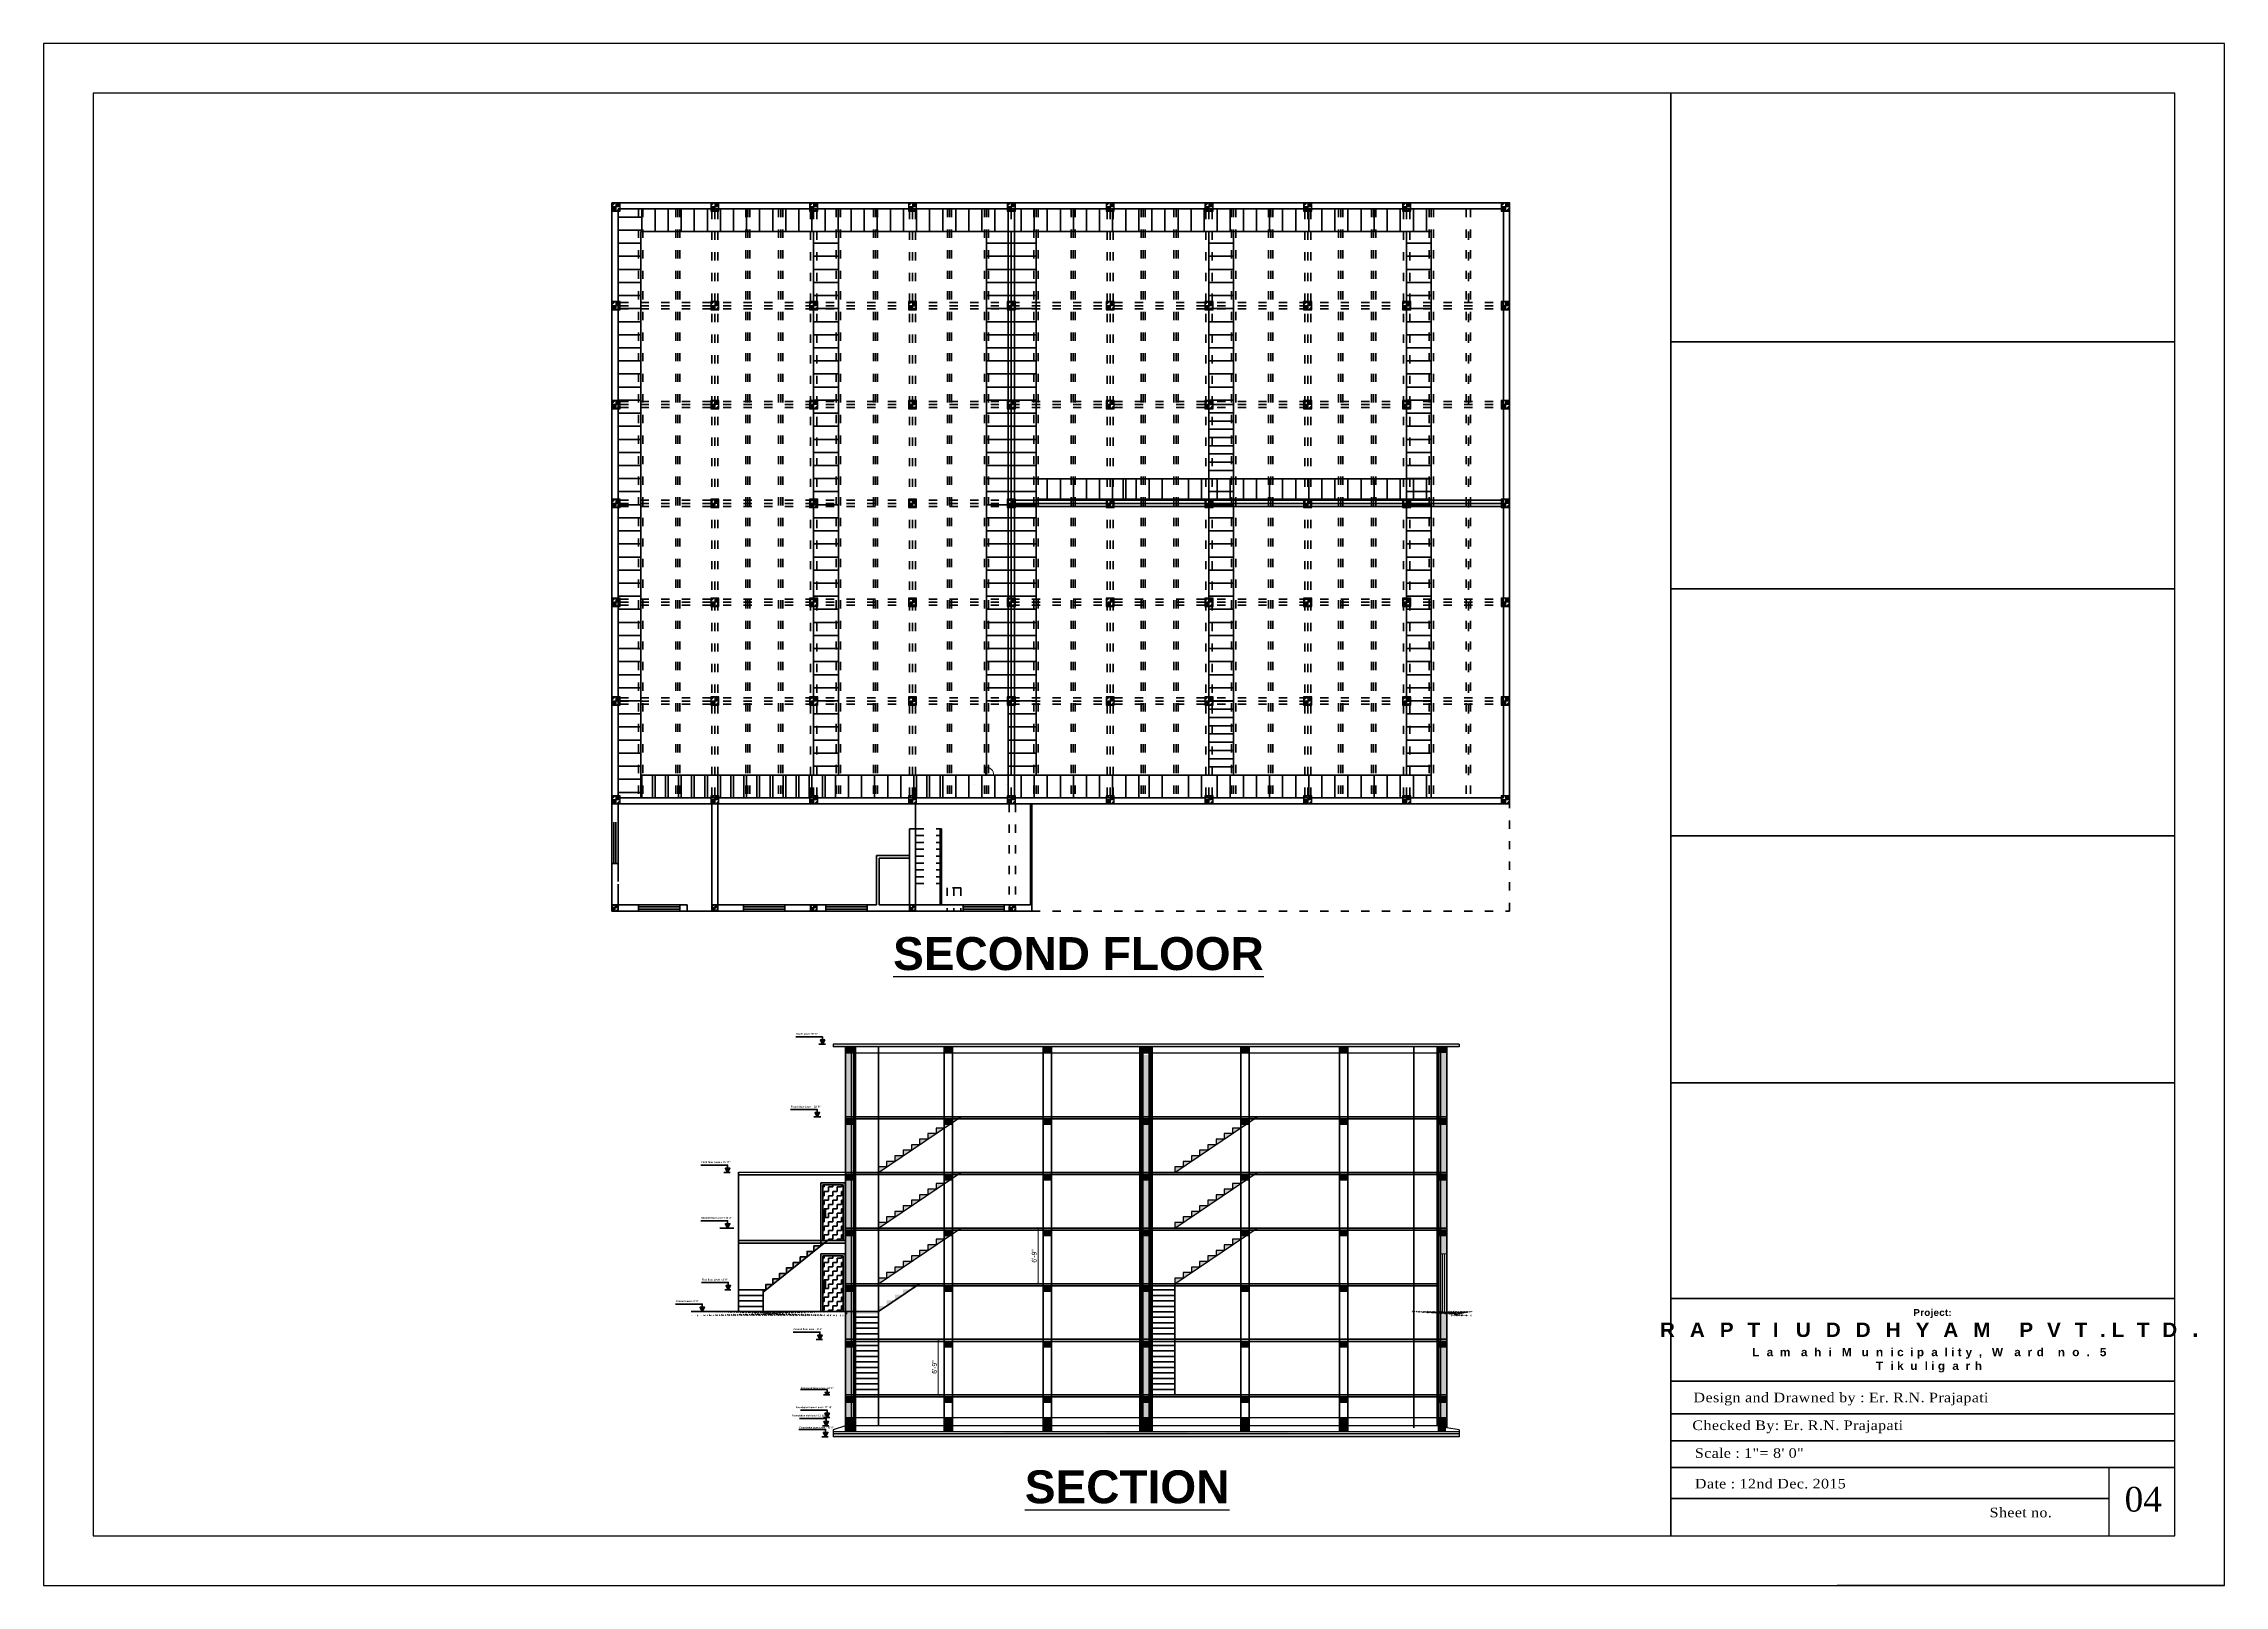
# Model space of a CAD drawing. Extents: x -2338379 to 930990, y -818978 to 106940.
# Drawn here: x 373012 to 376189, y -199437 to -197191 of the extents above; entities that cross this region are included whole.
import ezdxf

# ---------------------------------------------------------------- set-up
doc = ezdxf.new("R2010")
doc.units = 0
doc.header["$MEASUREMENT"] = 0
doc.header["$PDMODE"] = 34
doc.linetypes.add('ACAD_ISO03W100', pattern=[30, 12, -18])
doc.linetypes.add('DASHED', pattern=[0.75, 0.5, -0.25])
doc.layers.get('0').update_dxf_attribs({"linetype": 'CONTINUOUS', "lineweight": 30})
doc.layers.get('DEFPOINTS').update_dxf_attribs({"linetype": 'CONTINUOUS'})
for name, color, linetype, lineweight in [('BEAM', 1, 'DASHED', 18), ('DIM', 6, 'CONTINUOUS', 20), ('Door', 5, 'CONTINUOUS', 5), ('Plaster', 163, 'CONTINUOUS', 15), ('STAIRCASE', 32, 'CONTINUOUS', 25), ('thermo', 50, 'CONTINUOUS', 35), ('WALL', 1, 'CONTINUOUS', 40), ('way', 252, 'CONTINUOUS', 120), ('win&doors', 4, 'CONTINUOUS', 20)]:
    doc.layers.add(name, color=color, linetype=linetype, lineweight=lineweight)
for name, color, linetype in [('dotline', 113, 'ACAD_ISO03W100'), ('mesh', 10, 'CONTINUOUS'), ('pillar12', 7, 'CONTINUOUS')]:
    doc.layers.add(name, color=color, linetype=linetype)
doc.styles.get("Standard").update_dxf_attribs({"font": 'times.ttf', "height": 6})
doc.styles.add('style1', font='arial.ttf')
doc.dimstyles.new('DIM1', dxfattribs={"dimscale": 0, "dimtxt": 7, "dimasz": 3, "dimexe": 3, "dimexo": 15, "dimgap": 2, "dimtad": 1, "dimdec": 0, "dimzin": 0, "dimdsep": 46, "dimlunit": 4, "dimtxsty": 'style1', "dimblk1": 'ARCHTICK', "dimblk2": 'ARCHTICK', "dimsah": 1, "dimcen": 0, "dimclrd": 6, "dimclre": 6, "dimclrt": 256, "dimadec": 0, "dimazin": 0, "dimtfac": 0.333333, "dimtdec": 0, "dimtofl": 0, "dimtmove": 2, "dimatfit": 3, "dimldrblk": 'ARCHTICK', "dimfxl": 1, "dimtolj": 1, "dimtzin": 0, "dimlwd": 13, "dimlwe": 13, "dimarcsym": 0})
pattern_1 = [(90, (364697.5, -201786.802), (-19.05, 1e-15), [])]
pattern_2 = [(90, (367863.709, -201786.802), (-19.05, 1e-15), [])]
pattern_3 = [(0, (367863.709, -201786.802), (0, 19.05), [])]
pattern_4 = [(50, (363483.968, -200335.6095), (5.46554, -0.4781726), [0.5715, -6.2865]), (355, (363483.968, -200335.6095), (-1.0572848, 5.7316993), [0.4572, -5.0292]), (100.451, (363484.4236, -200335.6494), (4.408275, 5.2535006), [0.4857, -5.3427]), (46.1842, (363483.968, -200334.0855), (8.1323712, -1.26127), [0.85725, -9.42975]), (96.6356, (363484.646, -200334.191), (7.122127, 7.4227667), [0.72855, -8.01405]), (351.184, (363483.968, -200334.0855), (7.122138, 7.4227535), [0.6858, -7.5438]), (21, (363484.73, -200334.4665), (4.5484464, -3.0679656), [0.5715, -6.2865]), (326, (363484.73, -200334.4665), (1.8540609, 5.525639), [0.4572, -5.0292]), (71.4514, (363485.109, -200334.722), (6.4024947, 2.4576857), [0.4857, -5.3427]), (37.5, (363483.9681, -200335.6095), (0.0926581, 2.53665117), [0, -4.96824, 0, -5.1054, 0, -5.04825]), (7.5, (363483.968, -200335.6095), (2.0045899, 3.00541724), [0, -2.91084, 0, -4.85394, 0, -1.92405]), (327.5, (363482.2688, -200335.6095), (4.06771786, -0.17186232), [0, -1.905, 0, -5.9436, 0, -7.8867]), (317.5, (363481.507, -200335.6095), (4.4438754, 0.7627947), [0, -2.4765, 0, -3.94716, 0, -5.6007])]

# ---------------------------------------------------------------- blocks, each defined once
blk = doc.blocks.new('pill12')
h = blk.add_hatch(color=5)
h.paths.add_polyline_path([(-6, -6), (6, -6), (6, 6), (-6, 6)], flags=17)
edge = h.paths.add_edge_path(flags=17)
edge.add_line((6, 0), (-6, 0))
edge.add_line((0, 6), (0, -6))
for p, q in [((6, 0), (-6, 0)), ((0, 6), (0, -6))]:
    blk.add_line(p, q)
blk.add_lwpolyline([(-6, -6), (6, -6), (6, 6), (-6, 6)], close=True)
blk = doc.blocks.new('door')
at = {"layer": 'win&doors'}
for p, q in [((-12, 0), (0, 0)), ((0, 0), (0, 12))]:
    blk.add_line(p, q, dxfattribs=at)
at = {"layer": 'win&doors', "const_width": 0.125}
blk.add_lwpolyline([(-12, 0), (0, 0)], dxfattribs=at)
at = {"layer": 'win&doors'}
blk.add_arc((0, 0), 12, 90, 180, dxfattribs=at)
blk = doc.blocks.new('pill9')
h = blk.add_hatch(color=3)
h.paths.add_polyline_path([(-4.5, -4.5), (4.5, -4.5), (4.5, 4.5), (-4.5, 4.5)], flags=16)
edge = h.paths.add_edge_path()
edge.add_line((4.5, 0), (-4.5, 0))
edge.add_line((0, 4.5), (0, -4.5))
for p, q in [((4.5, 0), (-4.5, 0)), ((0, 4.5), (0, -4.5))]:
    blk.add_line(p, q)
blk.add_lwpolyline([(-4.5, -4.5), (4.5, -4.5), (4.5, 4.5), (-4.5, 4.5)], close=True)
blk = doc.blocks.new('staircase')
at = {"layer": 'STAIRCASE'}
for p, q in [((0, 0), (-120, 81)), ((-108, 81), (-108, 72.9)), ((-108, 72.9), (-96, 72.9)), ((-96, 72.9), (-96, 64.8)), ((-96, 64.8), (-84, 64.8)), ((-84, 64.8), (-84, 56.7)), ((-84, 56.7), (-72, 56.7)), ((-72, 56.7), (-72, 48.6)), ((-72, 48.6), (-60, 48.6)), ((-60, 48.6), (-60, 40.5)), ((-60, 40.5), (-48, 40.5)), ((-48, 40.5), (-48, 32.4)), ((-48, 32.4), (-36, 32.4)), ((-36, 32.4), (-36, 24.3)), ((-36, 24.3), (-24, 24.3)), ((-24, 24.3), (-24, 16.2)), ((-24, 16.2), (-12, 16.2)), ((-12, 8.1), (0, 8.1))]:
    blk.add_line(p, q, dxfattribs=at)
for points in [[(-12, 16.2), (-12, 8.1)], [(0, 8.1), (0, 0)]]:
    blk.add_lwpolyline(points, dxfattribs=at)
blk = doc.blocks.new('beam')
blk.add_hatch(color=5).paths.add_polyline_path([(-1.5, 0), (-10.5, 0), (-10.5, -9), (-1.5, -9)])
at = {"layer": 'BEAM'}
for p, q in [((-10.5, 0), (-10.5, -9)), ((-1.5, 0), (-1.5, -9))]:
    blk.add_line(p, q, dxfattribs=at)
blk = doc.blocks.new('beam12')
blk.add_hatch(color=5).paths.add_polyline_path([(-1.5, 21), (-10.5, 21), (-10.5, 0), (-1.5, 0)])
at = {"layer": 'BEAM'}
for p, q in [((-10.5, 21), (-10.5, 0)), ((-1.5, 21), (-10.5, 21)), ((-1.5, 0), (-10.5, 0)), ((-1.5, 21), (-1.5, 0))]:
    blk.add_line(p, q, dxfattribs=at)
blk = doc.blocks.new('_ARCHTICK')
at = {"color": 0, "linetype": 'ByBlock', "const_width": 0.15}
blk.add_lwpolyline([(-0.5, -0.5), (0.5, 0.5)], dxfattribs=at)
blk = doc.blocks.new('*D11')
at = {"color": 6, "lineweight": 13, "transparency": 16777216}
for p, q in [((374453, -198916.5), (374457.7, -198916.5)), ((374460.7, -198916.5), (374460.7, -198997.5)), ((374453, -198997.5), (374457.7, -198997.5))]:
    blk.add_line(p, q, dxfattribs=at)
at = {"layer": 'DEFPOINTS', "color": 0, "lineweight": 30, "transparency": 16777216}
for p in [(374468, -198916.5), (374460.7, -198997.5), (374468, -198997.5)]:
    blk.add_point(p, dxfattribs=at)
at = {"color": 6, "lineweight": 13, "transparency": 16777216, "xscale": 3, "yscale": 3, "zscale": 3}
for p, rotation in [((374460.7, -198916.5), 90), ((374460.7, -198997.5), 270)]:
    blk.add_blockref('_ARCHTICK', p, dxfattribs=dict(at, rotation=rotation))
at = {"lineweight": 40, "transparency": 16777216, "insert": (374455.1, -198957), "char_height": 7, "attachment_point": 5, "rotation": 90, "style": 'style1'}
blk.add_mtext('\\A1;6\'-9"', dxfattribs=at)
blk = doc.blocks.new('*D12')
at = {"color": 6, "lineweight": 13, "transparency": 16777216}
for p, q in [((374309, -199078.5), (374312.3, -199078.5)), ((374315.3, -199078.5), (374315.3, -199159.5)), ((374309, -199159.5), (374312.3, -199159.5))]:
    blk.add_line(p, q, dxfattribs=at)
at = {"layer": 'DEFPOINTS', "color": 0, "lineweight": 30, "transparency": 16777216}
for p in [(374324, -199078.5), (374315.3, -199159.5), (374324, -199159.5)]:
    blk.add_point(p, dxfattribs=at)
at = {"color": 6, "lineweight": 13, "transparency": 16777216, "xscale": 3, "yscale": 3, "zscale": 3}
for p, rotation in [((374315.3, -199078.5), 90), ((374315.3, -199159.5), 270)]:
    blk.add_blockref('_ARCHTICK', p, dxfattribs=dict(at, rotation=rotation))
at = {"lineweight": 40, "transparency": 16777216, "insert": (374309.7, -199119), "char_height": 7, "attachment_point": 5, "rotation": 90, "style": 'style1'}
blk.add_mtext('\\A1;6\'-9"', dxfattribs=at)

msp = doc.modelspace()

# ---------------------------------------------------------------- hatches: boundary and pattern name
at = {"lineweight": 40}
h = msp.add_hatch(dxfattribs=at)
h.set_pattern_fill('AR-CONC', color=5, scale=0.03, style=0)
h.set_pattern_definition(pattern_4)
h.paths.add_polyline_path([(375074.04, -198648.47), (374162.04, -198648.47), (374162.04, -198652.47), (375074.04, -198652.47)])
h = msp.add_hatch(dxfattribs=at)
h.set_pattern_fill('AR-CONC', color=256, scale=0.03, style=0)
h.set_pattern_definition(pattern_4)
h.paths.add_polyline_path([(374189.04, -198661.47), (374180.04, -198661.47), (374180.04, -198754.47), (374189.04, -198754.47)])
h.paths.add_polyline_path([(374189.04, -198754.47), (374180.04, -198754.47), (374180.04, -198757.47), (374189.04, -198757.47)])
h.paths.add_polyline_path([(374189.04, -198757.47), (374180.04, -198757.47), (374180.04, -198835.47), (374189.04, -198835.47)])
h.paths.add_polyline_path([(374189.04, -198838.47), (374180.04, -198838.47), (374180.04, -198916.47), (374189.04, -198916.47)])
h.paths.add_polyline_path([(374189.04, -198835.47), (374180.04, -198835.47), (374180.04, -198838.47), (374189.04, -198838.47)])
h.paths.add_polyline_path([(374189.04, -198916.47), (374180.04, -198916.47), (374180.04, -198919.47), (374189.04, -198919.47)])
h.paths.add_polyline_path([(374189.04, -198919.47), (374180.04, -198919.47), (374180.04, -198997.47), (374189.04, -198997.47)])
h.paths.add_polyline_path([(374189.04, -199000.47), (374180.04, -199000.47), (374180.04, -199037.98), (374182.54, -199037.98), (374189.04, -199037.98)])
h.paths.add_polyline_path([(374189.04, -198997.47), (374180.04, -198997.47), (374180.04, -199000.47), (374189.04, -199000.47)])
h.paths.add_polyline_path([(374189.04, -199037.98), (374182.54, -199037.98), (374180.04, -199037.98), (374180.04, -199078.47), (374189.04, -199078.47)])
h.paths.add_polyline_path([(374189.04, -199078.47), (374180.04, -199078.47), (374180.04, -199081.47), (374189.04, -199081.47)])
h.paths.add_polyline_path([(374189.04, -199081.47), (374180.04, -199081.47), (374180.04, -199159.47), (374189.04, -199159.47)])
h.paths.add_polyline_path([(374189.04, -199159.47), (374180.04, -199159.47), (374180.04, -199162.47), (374189.04, -199162.47)])
h.paths.add_polyline_path([(374189.04, -199162.47), (374180.04, -199162.47), (374180.04, -199204.47), (374181.54, -199204.47), (374181.54, -199192.47), (374189.04, -199192.47)])
h = msp.add_hatch(dxfattribs=at)
h.set_pattern_fill('AR-CONC', color=256, scale=0.03, style=0)
h.set_pattern_definition([(50, (364350.968, -200335.6095), (5.46554, -0.4781726), [0.5715, -6.2865]), (355, (364350.968, -200335.6095), (-1.0572848, 5.7316993), [0.4572, -5.0292]), (100.451, (364351.4236, -200335.6494), (4.408275, 5.2535006), [0.4857, -5.3427]), (46.1842, (364350.968, -200334.0855), (8.1323712, -1.26127), [0.85725, -9.42975]), (96.6356, (364351.646, -200334.191), (7.122127, 7.4227667), [0.72855, -8.01405]), (351.184, (364350.968, -200334.0855), (7.122138, 7.4227535), [0.6858, -7.5438]), (21, (364351.73, -200334.4665), (4.5484464, -3.0679656), [0.5715, -6.2865]), (326, (364351.73, -200334.4665), (1.8540609, 5.525639), [0.4572, -5.0292]), (71.4514, (364352.109, -200334.722), (6.4024947, 2.4576857), [0.4857, -5.3427]), (37.5, (364350.9681, -200335.6095), (0.0926581, 2.53665117), [0, -4.96824, 0, -5.1054, 0, -5.04825]), (7.5, (364350.968, -200335.6095), (2.0045899, 3.00541724), [0, -2.91084, 0, -4.85394, 0, -1.92405]), (327.5, (364349.2688, -200335.6095), (4.06771786, -0.17186232), [0, -1.905, 0, -5.9436, 0, -7.8867]), (317.5, (364348.507, -200335.6095), (4.4438754, 0.7627947), [0, -2.4765, 0, -3.94716, 0, -5.6007])])
h.paths.add_polyline_path([(375056.04, -198661.47), (375047.04, -198661.47), (375047.04, -198754.47), (375056.04, -198754.47)])
h.paths.add_polyline_path([(375056.04, -198754.47), (375047.04, -198754.47), (375047.04, -198757.47), (375056.04, -198757.47)])
h.paths.add_polyline_path([(375056.04, -198757.47), (375047.04, -198757.47), (375047.04, -198835.47), (375056.04, -198835.47)])
h.paths.add_polyline_path([(375056.04, -198838.47), (375047.04, -198838.47), (375047.04, -198916.47), (375056.04, -198916.47)])
h.paths.add_polyline_path([(375056.04, -198835.47), (375047.04, -198835.47), (375047.04, -198838.47), (375056.04, -198838.47)])
h.paths.add_polyline_path([(375056.04, -198916.47), (375047.04, -198916.47), (375047.04, -198919.47), (375056.04, -198919.47)])
h.paths.add_polyline_path([(375056.04, -198919.47), (375047.04, -198919.47), (375047.04, -198997.47), (375056.04, -198997.47)])
h.paths.add_polyline_path([(375056.04, -199000.47), (375047.04, -199000.47), (375047.04, -199037.98), (375049.54, -199037.98), (375056.04, -199037.98)])
h.paths.add_polyline_path([(375056.04, -198997.47), (375047.04, -198997.47), (375047.04, -199000.47), (375056.04, -199000.47)])
h.paths.add_polyline_path([(375056.04, -199037.98), (375049.54, -199037.98), (375047.04, -199037.98), (375047.04, -199078.47), (375056.04, -199078.47)])
h.paths.add_polyline_path([(375056.04, -199078.47), (375047.04, -199078.47), (375047.04, -199081.47), (375056.04, -199081.47)])
h.paths.add_polyline_path([(375056.04, -199081.47), (375047.04, -199081.47), (375047.04, -199159.47), (375056.04, -199159.47)])
h.paths.add_polyline_path([(375056.04, -199159.47), (375047.04, -199159.47), (375047.04, -199162.47), (375056.04, -199162.47)])
h.paths.add_polyline_path([(375056.04, -199162.47), (375047.04, -199162.47), (375047.04, -199204.47), (375048.54, -199204.47), (375048.54, -199192.47), (375056.04, -199192.47)])
h = msp.add_hatch(dxfattribs=at)
h.set_pattern_fill('AR-CONC', color=256, scale=0.03, style=0)
h.set_pattern_definition([(50, (363917.468, -200338.6095), (5.46554, -0.4781726), [0.5715, -6.2865]), (355, (363917.468, -200338.6095), (-1.0572848, 5.7316993), [0.4572, -5.0292]), (100.451, (363917.9236, -200338.6494), (4.408275, 5.2535006), [0.4857, -5.3427]), (46.1842, (363917.468, -200337.0855), (8.1323712, -1.26127), [0.85725, -9.42975]), (96.6356, (363918.146, -200337.191), (7.122127, 7.4227667), [0.72855, -8.01405]), (351.184, (363917.468, -200337.0855), (7.122138, 7.4227535), [0.6858, -7.5438]), (21, (363918.23, -200337.4665), (4.5484464, -3.0679656), [0.5715, -6.2865]), (326, (363918.23, -200337.4665), (1.8540609, 5.525639), [0.4572, -5.0292]), (71.4514, (363918.609, -200337.722), (6.4024947, 2.4576857), [0.4857, -5.3427]), (37.5, (363917.4681, -200338.6095), (0.0926581, 2.53665117), [0, -4.96824, 0, -5.1054, 0, -5.04825]), (7.5, (363917.468, -200338.6095), (2.0045899, 3.00541724), [0, -2.91084, 0, -4.85394, 0, -1.92405]), (327.5, (363915.7688, -200338.6095), (4.06771786, -0.17186232), [0, -1.905, 0, -5.9436, 0, -7.8867]), (317.5, (363915.007, -200338.6095), (4.4438754, 0.7627947), [0, -2.4765, 0, -3.94716, 0, -5.6007])])
h.paths.add_polyline_path([(374622.54, -198664.47), (374613.54, -198664.47), (374613.54, -198757.47), (374622.54, -198757.47)])
h.paths.add_polyline_path([(374622.54, -198757.47), (374613.54, -198757.47), (374613.54, -198760.47), (374622.54, -198760.47)])
h.paths.add_polyline_path([(374622.54, -198760.47), (374613.54, -198760.47), (374613.54, -198838.47), (374622.54, -198838.47)])
h.paths.add_polyline_path([(374622.54, -198841.47), (374613.54, -198841.47), (374613.54, -198919.47), (374622.54, -198919.47)])
h.paths.add_polyline_path([(374622.54, -198838.47), (374613.54, -198838.47), (374613.54, -198841.47), (374622.54, -198841.47)])
h.paths.add_polyline_path([(374622.54, -198919.47), (374613.54, -198919.47), (374613.54, -198922.47), (374622.54, -198922.47)])
h.paths.add_polyline_path([(374622.54, -198922.47), (374613.54, -198922.47), (374613.54, -199000.47), (374622.54, -199000.47)])
h.paths.add_polyline_path([(374622.54, -199003.47), (374613.54, -199003.47), (374613.54, -199040.98), (374616.04, -199040.98), (374622.54, -199040.98)])
h.paths.add_polyline_path([(374622.54, -199000.47), (374613.54, -199000.47), (374613.54, -199003.47), (374622.54, -199003.47)])
h.paths.add_polyline_path([(374622.54, -199040.98), (374616.04, -199040.98), (374613.54, -199040.98), (374613.54, -199081.47), (374622.54, -199081.47)])
h.paths.add_polyline_path([(374622.54, -199081.47), (374613.54, -199081.47), (374613.54, -199084.47), (374622.54, -199084.47)])
h.paths.add_polyline_path([(374622.54, -199084.47), (374613.54, -199084.47), (374613.54, -199162.47), (374622.54, -199162.47)])
h.paths.add_polyline_path([(374622.54, -199162.47), (374613.54, -199162.47), (374613.54, -199165.47), (374622.54, -199165.47)])
h.paths.add_polyline_path([(374622.54, -199165.47), (374613.54, -199165.47), (374613.54, -199207.47), (374615.04, -199207.47), (374615.04, -199195.47), (374622.54, -199195.47)])
at = {"lineweight": 211}
h = msp.add_hatch(color=5, dxfattribs=at)
h.paths.add_polyline_path([(375047.04, -198754.47), (375044.04, -198754.47), (375044.04, -198757.47), (375047.04, -198757.47)])
h.paths.add_polyline_path([(375056.04, -198754.47), (375047.04, -198754.47), (375047.04, -198757.47), (375056.04, -198757.47)])
h.paths.add_polyline_path([(375047.04, -198835.47), (375044.04, -198835.47), (375044.04, -198838.47), (375047.04, -198838.47)])
h.paths.add_polyline_path([(375056.04, -198835.47), (375047.04, -198835.47), (375047.04, -198838.47), (375056.04, -198838.47)])
h.paths.add_polyline_path([(375047.04, -198916.47), (375044.04, -198916.47), (375044.04, -198919.47), (375047.04, -198919.47)])
h.paths.add_polyline_path([(375056.04, -198916.47), (375047.04, -198916.47), (375047.04, -198919.47), (375056.04, -198919.47)])
h.paths.add_polyline_path([(375041.54, -199078.47), (375008.04, -199078.47), (375008.04, -199081.47), (375041.54, -199081.47)])
h.paths.add_polyline_path([(375047.04, -199078.47), (375044.04, -199078.47), (375044.04, -199081.47), (375047.04, -199081.47)])
h.paths.add_polyline_path([(375056.04, -199078.47), (375047.04, -199078.47), (375047.04, -199081.47), (375056.04, -199081.47)])
h.paths.add_polyline_path([(375044.04, -199159.47), (375043.54, -199159.47), (375043.54, -199162.47), (375044.04, -199162.47)])
h.paths.add_polyline_path([(375047.04, -199159.47), (375044.04, -199159.47), (375044.04, -199162.47), (375047.04, -199162.47)])
h.paths.add_polyline_path([(375056.04, -199159.47), (375047.04, -199159.47), (375047.04, -199162.47), (375056.04, -199162.47)])
at = {"lineweight": 40}
h = msp.add_hatch(dxfattribs=at)
h.set_pattern_fill('EARTH', color=256, angle=45, style=0)
h.set_pattern_definition([(45, (363483.968, -200335.6095), (9e-16, 8.980256), [6.35, -6.35]), (45, (363482.284, -200333.926), (9e-16, 8.980256), [6.35, -6.35]), (45, (363480.6005, -200332.242), (9e-16, 8.980256), [6.35, -6.35]), (135, (363480.6005, -200331.1194), (-8.980256, 9e-16), [6.35, -6.35]), (135, (363482.284, -200329.4356), (-8.980256, 9e-16), [6.35, -6.35]), (135, (363483.968, -200327.752), (-8.980256, 9e-16), [6.35, -6.35])])
edge = h.paths.add_edge_path()
edge.add_line((374144.04, -199037.98), (373967.44, -199037.98))
edge.add_line((374180.04, -199043.98), (373955.13, -199043.98))
edge.add_line((374180.04, -199037.98), (374144.1, -199037.98))
msp.add_hatch(color=5, dxfattribs=at).paths.add_polyline_path([(374182.54, -199037.98), (374180.04, -199037.98), (374180.04, -199040.98), (374182.54, -199040.98)])
at = {"lineweight": 211}
h = msp.add_hatch(color=5, dxfattribs=at)
h.paths.add_polyline_path([(374216.04, -199037.97), (374216.04, -199040.97), (374182.54, -199040.97), (374182.54, -199037.97)])
h.paths.add_polyline_path([(374228.04, -199037.97), (374228.04, -199040.97), (374216.04, -199040.97), (374216.04, -199037.97)])
h = msp.add_hatch(dxfattribs=at)
h.set_pattern_fill('EARTH', color=256, scale=0.75, angle=45, style=0)
h.set_pattern_definition([(45, (363489.968, -200332.62), (4e-16, 6.735192), [4.7625, -4.7625]), (45, (363488.7053, -200331.357), (4e-16, 6.735192), [4.7625, -4.7625]), (45, (363487.4424, -200330.0944), (4e-16, 6.735192), [4.7625, -4.7625]), (135, (363487.4424, -200329.2525), (-6.735192, 4e-16), [4.7625, -4.7625]), (135, (363488.7053, -200327.9896), (-6.735192, 4e-16), [4.7625, -4.7625]), (135, (363489.968, -200326.727), (-6.735192, 4e-16), [4.7625, -4.7625])])
edge = h.paths.add_edge_path()
edge.add_line((375094.19, -199043.98), (375062.04, -199043.98))
edge.add_line((375094.19, -199037.98), (375002.04, -199037.98))
h = msp.add_hatch(dxfattribs=at)
h.set_pattern_fill('AR-CONC', color=2, scale=0.02, style=0)
h.set_pattern_definition([(50, (363483.968, -200335.6095), (3.6436934, -0.3187817), [0.381, -4.191]), (355, (363483.968, -200335.6095), (-0.7048565, 3.8211329), [0.3048, -3.3528]), (100.451, (363484.2717, -200335.636), (2.93885, 3.5023338), [0.3238, -3.5618]), (46.1842, (363483.968, -200334.5935), (5.4215808, -0.8408466), [0.5715, -6.2865]), (96.6356, (363484.42, -200334.6636), (4.7480847, 4.948511), [0.4857, -5.3427]), (351.184, (363483.968, -200334.5935), (4.748092, 4.9485024), [0.4572, -5.0292]), (21, (363484.476, -200334.8475), (3.0322976, -2.0453104), [0.381, -4.191]), (326, (363484.476, -200334.8475), (1.2360406, 3.6837593), [0.3048, -3.3528]), (71.4514, (363484.7288, -200335.018), (4.2683298, 1.6384572), [0.3238, -3.5618]), (37.5, (363483.9681, -200335.6095), (0.06177207, 1.69110078), [0, -3.31216, 0, -3.4036, 0, -3.3655]), (7.5, (363483.9681, -200335.6095), (1.33639325, 2.0036115), [0, -1.94056, 0, -3.23596, 0, -1.2827]), (327.5, (363482.8353, -200335.6095), (2.7118119, -0.11457488), [0, -1.27, 0, -3.9624, 0, -5.2578]), (317.5, (363482.3273, -200335.6095), (2.96258363, 0.5085298), [0, -1.651, 0, -2.63144, 0, -3.7338])])
edge = h.paths.add_edge_path()
edge.add_line((375074.04, -199213.47), (374162.04, -199213.47))
edge.add_line((375074.04, -199216.47), (374162.04, -199216.47))
h = msp.add_hatch()
h.set_pattern_fill('HEX', color=256, scale=0.2, style=0)
h.set_pattern_definition([(0, (363483.9681, -200327.1095), (0, 1.099852), [0.635, -1.27]), (120, (363483.9681, -200327.1095), (-0.95249977, -0.549926), [0.635, -1.27]), (60, (363484.6031, -200327.1095), (-0.95249977, 0.549926), [0.635, -1.27])])
h.paths.add_polyline_path([(374162.04, -199216.47), (374162.04, -199220.47), (375074.04, -199220.47), (375074.04, -199216.47)])
h = msp.add_hatch()
h.set_pattern_fill('AR-SAND', color=256, scale=0.03, style=0)
h.set_pattern_definition([(37.5, (363483.9681, -200327.1095), (-0.04800094, 1.46823971), [0, -1.15824, 0, -1.2954, 0, -1.23825]), (7.5, (363483.9681, -200327.1095), (1.34856985, 2.1504753), [0, -0.62484, 0, -1.04394, 0, -0.40005]), (327.5, (363483.0308, -200327.1095), (2.37297711, 0.00431155), [0, -0.381, 0, -1.3716, 0, -1.7907]), (317.5, (363483.0308, -200327.1095), (2.29066936, 0.66878797), [0, -0.1905, 0, -0.89916, 0, -1.0287])])
h.paths.add_polyline_path([(374162.04, -199216.47), (374162.04, -199220.47), (375074.04, -199220.47), (375074.04, -199216.47)])
at = {"layer": 'STAIRCASE'}
h = msp.add_hatch(color=5, dxfattribs=at)
h.paths.add_polyline_path([(374336.04, -198754.47), (374348.04, -198754.47), (374336.04, -198762.57)])
h.paths.add_polyline_path([(374324.04, -198762.57), (374336.04, -198762.57), (374324.04, -198770.67)])
h.paths.add_polyline_path([(374312.04, -198770.67), (374324.04, -198770.67), (374312.04, -198778.77)])
h.paths.add_polyline_path([(374300.04, -198778.77), (374312.04, -198778.77), (374300.04, -198786.87)])
h.paths.add_polyline_path([(374288.04, -198786.87), (374300.04, -198786.87), (374288.04, -198794.97)])
h.paths.add_polyline_path([(374276.04, -198794.97), (374288.04, -198794.97), (374276.04, -198803.07)])
h.paths.add_polyline_path([(374264.04, -198803.07), (374276.04, -198803.07), (374264.04, -198811.17)])
h.paths.add_polyline_path([(374252.04, -198811.17), (374264.04, -198811.17), (374252.04, -198819.27)])
h.paths.add_polyline_path([(374240.04, -198819.27), (374252.04, -198819.27), (374240.04, -198827.37)])
h.paths.add_polyline_path([(374228.04, -198827.37), (374240.04, -198827.37), (374228.04, -198835.47)])
h = msp.add_hatch(color=5, dxfattribs=at)
h.paths.add_polyline_path([(374768.04, -198754.47), (374780.04, -198754.47), (374768.04, -198762.57)])
h.paths.add_polyline_path([(374756.04, -198762.57), (374768.04, -198762.57), (374756.04, -198770.67)])
h.paths.add_polyline_path([(374744.04, -198770.67), (374756.04, -198770.67), (374744.04, -198778.77)])
h.paths.add_polyline_path([(374732.04, -198778.77), (374744.04, -198778.77), (374732.04, -198786.87)])
h.paths.add_polyline_path([(374720.04, -198786.87), (374732.04, -198786.87), (374720.04, -198794.97)])
h.paths.add_polyline_path([(374708.04, -198794.97), (374720.04, -198794.97), (374708.04, -198803.07)])
h.paths.add_polyline_path([(374696.04, -198803.07), (374708.04, -198803.07), (374696.04, -198811.17)])
h.paths.add_polyline_path([(374684.04, -198811.17), (374696.04, -198811.17), (374684.04, -198819.27)])
h.paths.add_polyline_path([(374672.04, -198819.27), (374684.04, -198819.27), (374672.04, -198827.37)])
h.paths.add_polyline_path([(374660.04, -198827.37), (374672.04, -198827.37), (374660.04, -198835.47)])
h = msp.add_hatch(color=5, dxfattribs=at)
h.paths.add_polyline_path([(374336.04, -198835.47), (374348.04, -198835.47), (374336.04, -198843.57)])
h.paths.add_polyline_path([(374324.04, -198843.57), (374336.04, -198843.57), (374324.04, -198851.67)])
h.paths.add_polyline_path([(374312.04, -198851.67), (374324.04, -198851.67), (374312.04, -198859.77)])
h.paths.add_polyline_path([(374300.04, -198859.77), (374312.04, -198859.77), (374300.04, -198867.87)])
h.paths.add_polyline_path([(374288.04, -198867.87), (374300.04, -198867.87), (374288.04, -198875.97)])
h.paths.add_polyline_path([(374276.04, -198875.97), (374288.04, -198875.97), (374276.04, -198884.07)])
h.paths.add_polyline_path([(374264.04, -198884.07), (374276.04, -198884.07), (374264.04, -198892.17)])
h.paths.add_polyline_path([(374252.04, -198892.17), (374264.04, -198892.17), (374252.04, -198900.27)])
h.paths.add_polyline_path([(374240.04, -198900.27), (374252.04, -198900.27), (374240.04, -198908.37)])
h.paths.add_polyline_path([(374228.04, -198908.37), (374240.04, -198908.37), (374228.04, -198916.47)])
h = msp.add_hatch(color=5, dxfattribs=at)
h.paths.add_polyline_path([(374768.04, -198835.47), (374780.04, -198835.47), (374768.04, -198843.57)])
h.paths.add_polyline_path([(374756.04, -198843.57), (374768.04, -198843.57), (374756.04, -198851.67)])
h.paths.add_polyline_path([(374744.04, -198851.67), (374756.04, -198851.67), (374744.04, -198859.77)])
h.paths.add_polyline_path([(374732.04, -198859.77), (374744.04, -198859.77), (374732.04, -198867.87)])
h.paths.add_polyline_path([(374720.04, -198867.87), (374732.04, -198867.87), (374720.04, -198875.97)])
h.paths.add_polyline_path([(374708.04, -198875.97), (374720.04, -198875.97), (374708.04, -198884.07)])
h.paths.add_polyline_path([(374696.04, -198884.07), (374708.04, -198884.07), (374696.04, -198892.17)])
h.paths.add_polyline_path([(374684.04, -198892.17), (374696.04, -198892.17), (374684.04, -198900.27)])
h.paths.add_polyline_path([(374672.04, -198900.27), (374684.04, -198900.27), (374672.04, -198908.37)])
h.paths.add_polyline_path([(374660.04, -198908.37), (374672.04, -198908.37), (374660.04, -198916.47)])
h = msp.add_hatch(color=5, dxfattribs=at)
h.paths.add_polyline_path([(374336.04, -198916.47), (374348.04, -198916.47), (374336.04, -198924.57)])
h.paths.add_polyline_path([(374324.04, -198924.57), (374336.04, -198924.57), (374324.04, -198932.67)])
h.paths.add_polyline_path([(374312.04, -198932.67), (374324.04, -198932.67), (374312.04, -198940.77)])
h.paths.add_polyline_path([(374300.04, -198940.77), (374312.04, -198940.77), (374300.04, -198948.87)])
h.paths.add_polyline_path([(374288.04, -198948.87), (374300.04, -198948.87), (374288.04, -198956.97)])
h.paths.add_polyline_path([(374276.04, -198956.97), (374288.04, -198956.97), (374276.04, -198965.07)])
h.paths.add_polyline_path([(374264.04, -198965.07), (374276.04, -198965.07), (374264.04, -198973.17)])
h.paths.add_polyline_path([(374252.04, -198973.17), (374264.04, -198973.17), (374252.04, -198981.27)])
h.paths.add_polyline_path([(374240.04, -198981.27), (374252.04, -198981.27), (374240.04, -198989.37)])
h.paths.add_polyline_path([(374228.04, -198989.37), (374240.04, -198989.37), (374228.04, -198997.47)])
h = msp.add_hatch(color=5, dxfattribs=at)
h.paths.add_polyline_path([(374768.04, -198916.47), (374780.04, -198916.47), (374768.04, -198924.57)])
h.paths.add_polyline_path([(374756.04, -198924.57), (374768.04, -198924.57), (374756.04, -198932.67)])
h.paths.add_polyline_path([(374744.04, -198932.67), (374756.04, -198932.67), (374744.04, -198940.77)])
h.paths.add_polyline_path([(374732.04, -198940.77), (374744.04, -198940.77), (374732.04, -198948.87)])
h.paths.add_polyline_path([(374720.04, -198948.87), (374732.04, -198948.87), (374720.04, -198956.97)])
h.paths.add_polyline_path([(374708.04, -198956.97), (374720.04, -198956.97), (374708.04, -198965.07)])
h.paths.add_polyline_path([(374696.04, -198965.07), (374708.04, -198965.07), (374696.04, -198973.17)])
h.paths.add_polyline_path([(374684.04, -198973.17), (374696.04, -198973.17), (374684.04, -198981.27)])
h.paths.add_polyline_path([(374672.04, -198981.27), (374684.04, -198981.27), (374672.04, -198989.37)])
h.paths.add_polyline_path([(374660.04, -198989.37), (374672.04, -198989.37), (374660.04, -198997.47)])
at = {"layer": 'STAIRCASE', "lineweight": 40}
h = msp.add_hatch(color=5, dxfattribs=at)
h.paths.add_polyline_path([(374064.04, -199006.48), (374060.04, -199006.48), (374060.04, -199009.68)])
h.paths.add_polyline_path([(374074.04, -198998.48), (374064.04, -198998.48), (374064.04, -199006.48)])
h.paths.add_polyline_path([(374084.04, -198990.48), (374074.04, -198990.48), (374074.04, -198998.48)])
h.paths.add_polyline_path([(374087.04, -198982.48), (374084.04, -198982.48), (374084.04, -198990.48), (374087.04, -198988.08)])
h.paths.add_polyline_path([(374089.04, -198982.48), (374087.04, -198982.48), (374087.04, -198988.08), (374089.04, -198986.48)])
h.paths.add_polyline_path([(374094.04, -198982.48), (374089.04, -198982.48), (374089.04, -198986.48)])
h.paths.add_polyline_path([(374104.04, -198974.48), (374094.04, -198974.48), (374094.04, -198982.48)])
h.paths.add_polyline_path([(374110.54, -198969.28), (374110.54, -198966.48), (374104.04, -198966.48), (374104.04, -198974.48)])
h.paths.add_polyline_path([(374112.54, -198967.68), (374112.54, -198966.48), (374110.54, -198966.48), (374110.54, -198969.28)])
h.paths.add_polyline_path([(374114.04, -198966.48), (374112.54, -198966.48), (374112.54, -198967.68)])
h.paths.add_polyline_path([(374115.54, -198958.48), (374114.04, -198958.48), (374114.04, -198966.48), (374115.54, -198965.28)])
h.paths.add_polyline_path([(374117.54, -198958.98), (374117.04, -198958.48), (374115.54, -198958.48), (374115.54, -198965.28), (374117.54, -198963.68)])
h.paths.add_polyline_path([(374123.42, -198958.98), (374117.54, -198958.98), (374117.54, -198963.68)])
h.paths.add_polyline_path([(374124.04, -198958.48), (374117.04, -198958.48), (374117.54, -198958.98), (374123.42, -198958.98)])
h.paths.add_polyline_path([(374125.92, -198956.98), (374124.04, -198956.98), (374124.04, -198958.48)])
h.paths.add_polyline_path([(374129.67, -198953.98), (374124.04, -198953.98), (374124.04, -198956.98), (374125.92, -198956.98)])
h.paths.add_polyline_path([(374134.04, -198950.48), (374124.04, -198950.48), (374124.04, -198953.98), (374129.67, -198953.98)])
h.paths.add_polyline_path([(374144.04, -198942.48), (374134.04, -198942.48), (374134.04, -198950.48)])
h.paths.add_polyline_path([(374149.04, -198938.48), (374144.04, -198938.48), (374144.04, -198942.48)])
h.paths.add_polyline_path([(374154.04, -198934.48), (374144.04, -198934.48), (374144.04, -198938.48), (374149.04, -198938.48)])
at = {"layer": 'STAIRCASE'}
h = msp.add_hatch(color=5, dxfattribs=at)
h.paths.add_polyline_path([(374228.04, -199029.87), (374240.04, -199029.87), (374228.04, -199037.97)])
h.paths.add_polyline_path([(374240.04, -199021.77), (374252.04, -199021.77), (374240.04, -199029.87)])
h.paths.add_polyline_path([(374252.04, -199013.67), (374264.04, -199013.67), (374252.04, -199021.77)])
h.paths.add_polyline_path([(374264.04, -199005.57), (374276.04, -199005.57), (374264.04, -199013.67)])
h.paths.add_polyline_path([(374276.04, -199000.46), (374283.62, -199000.46), (374276.04, -199005.57)])
h.paths.add_polyline_path([(374276.04, -198997.47), (374288.04, -198997.47), (374283.62, -199000.46), (374276.04, -199000.46)])
at = {"layer": 'way', "lineweight": 40}
h = msp.add_hatch(dxfattribs=at)
h.set_pattern_fill('LINE', color=256, scale=6, style=0)
h.set_pattern_definition(pattern_3)
h.paths.add_polyline_path([(373848.65, -197431.54), (373881.65, -197431.54), (373881.65, -198289.54), (373848.65, -198289.54)])
h = msp.add_hatch(dxfattribs=at)
h.set_pattern_fill('LINE', color=256, scale=6, angle=90, style=0)
h.set_pattern_definition(pattern_2)
h.paths.add_polyline_path([(373881.65, -197431.54), (375033.65, -197431.54), (375033.65, -197464.54), (373881.65, -197464.54)])
h = msp.add_hatch(dxfattribs=at)
h.set_pattern_fill('LINE', color=256, scale=6, style=0)
h.set_pattern_definition(pattern_3)
h.paths.add_polyline_path([(374133.65, -198256.54), (374169.65, -198256.54), (374169.65, -197464.54), (374133.65, -197464.54)])
h = msp.add_hatch(dxfattribs=at)
h.set_pattern_fill('LINE', color=256, scale=6, style=0)
h.set_pattern_definition(pattern_3)
h.paths.add_polyline_path([(374417.15, -198244.54), (374385.65, -198244.54), (374385.65, -198256.54), (374421.65, -198256.54), (374421.65, -197464.54), (374385.65, -197464.54), (374385.65, -198160.54), (374417.15, -198160.54), (374417.15, -198172.54), (374385.65, -198172.54), (374385.65, -198184.54), (374417.15, -198184.54), (374417.15, -198208.54), (374385.65, -198208.54), (374385.65, -198220.54), (374417.15, -198220.54)])
h = msp.add_hatch(dxfattribs=at)
h.set_pattern_fill('LINE', color=256, scale=6, style=0)
h.set_pattern_definition(pattern_3)
h.paths.add_polyline_path([(374421.65, -198256.54), (374457.65, -198256.54), (374457.65, -197464.54), (374421.65, -197464.54)])
h = msp.add_hatch(dxfattribs=at)
h.set_pattern_fill('LINE', color=256, scale=6, style=0)
h.set_pattern_definition(pattern_3)
h.paths.add_polyline_path([(374709.65, -197716.54), (374745.65, -197716.54), (374745.65, -197464.54), (374709.65, -197464.54)])
h.paths.add_polyline_path([(374709.65, -198148.54), (374745.65, -198148.54), (374745.65, -197824.54), (374709.65, -197824.54)])
h = msp.add_hatch(dxfattribs=at)
h.set_pattern_fill('LINE', color=256, scale=6, style=0)
h.set_pattern_definition(pattern_3)
h.paths.add_polyline_path([(374997.65, -198256.54), (375033.65, -198256.54), (375033.65, -197464.54), (374997.65, -197464.54)])
h = msp.add_hatch(dxfattribs=at)
h.set_pattern_fill('LINE', color=256, scale=6, angle=90, style=0)
h.set_pattern_definition(pattern_2)
h.paths.add_polyline_path([(374595.65, -197854.54), (374595.65, -197824.54), (374457.65, -197824.54), (374457.65, -197854.54)])
h.paths.add_polyline_path([(375033.65, -197854.54), (375033.65, -197824.54), (374703.65, -197824.54), (374703.65, -197854.54)])
h = msp.add_hatch(dxfattribs=at)
h.set_pattern_fill('LINE', color=256, scale=6, angle=90, style=0)
h.set_pattern_definition(pattern_1)
h.paths.add_polyline_path([(374705.15, -197824.54), (374664.65, -197824.54), (374664.65, -197854.54), (374705.15, -197854.54)])
h.paths.add_polyline_path([(374658.65, -197824.54), (374616.65, -197824.54), (374616.65, -197854.54), (374658.65, -197854.54)])
h.paths.add_polyline_path([(374610.65, -197824.54), (374570.15, -197824.54), (374570.15, -197854.54), (374610.65, -197854.54)])
h = msp.add_hatch(dxfattribs=at)
h.set_pattern_fill('LINE', color=256, scale=6, angle=90, style=0)
h.set_pattern_definition(pattern_1)
h.paths.add_polyline_path([(374705.15, -198256.54), (374664.65, -198256.54), (374664.65, -198289.54), (374703.65, -198289.54), (374703.65, -198286.54), (374705.15, -198286.54)])
h.paths.add_polyline_path([(374658.65, -198256.54), (374616.65, -198256.54), (374616.65, -198289.54), (374658.65, -198289.54)])
h.paths.add_polyline_path([(374328.65, -198256.54), (373881.65, -198256.54), (373881.65, -198289.54), (374328.65, -198289.54)])
h = msp.add_hatch(dxfattribs=at)
h.set_pattern_fill('LINE', color=256, scale=6, angle=90, style=0)
h.set_pattern_definition(pattern_2)
h.paths.add_polyline_path([(374163.65, -198289.54), (374163.65, -198256.54), (373881.65, -198256.54), (373881.65, -198289.54)])
h.paths.add_polyline_path([(374631.65, -198256.54), (374631.65, -198289.54), (374643.65, -198289.54), (374643.65, -198256.54)])
h.paths.add_polyline_path([(374619.65, -198289.54), (374619.65, -198256.54), (374271.65, -198256.54), (374271.65, -198289.54)])
h.paths.add_polyline_path([(374679.65, -198289.54), (374679.65, -198256.54), (374667.65, -198256.54), (374667.65, -198289.54)])
h.paths.add_polyline_path([(374703.65, -198256.54), (374703.65, -198289.54), (375033.65, -198289.54), (375033.65, -198256.54)])

# ---------------------------------------------------------------- linework, layer by layer
at = {"lineweight": 40}
for p, q in [((375382.61, -197262.64), (375382.61, -199365.04)), ((374368.15, -198270.04), (374368.15, -198270.05)), ((374415.15, -198270.04), (374415.15, -198270.05)), ((375033.65, -198256.54), (375033.65, -198289.54)), ((373839.65, -198298.54), (373839.65, -198454.54)), ((373848.65, -198298.54), (373848.65, -198411.54)), ((373985.15, -198298.54), (373985.15, -198454.54)), ((373994.15, -198298.54), (373994.15, -198454.54)), ((374282.15, -198298.54), (374282.15, -198454.54)), ((374449.65, -198298.54), (374449.65, -198445.54)), ((374451.65, -198298.54), (374451.65, -198454.54)), ((374273.15, -198454.54), (374273.15, -198334.54)), ((374273.15, -198334.54), (374282.15, -198334.54)), ((374320.15, -198334.54), (374318.15, -198334.54)), ((374225.15, -198373.54), (374273.15, -198373.54)), ((374225.15, -198445.54), (374225.15, -198373.54)), ((374229.15, -198377.54), (374273.15, -198377.54)), ((374229.15, -198445.54), (374229.15, -198377.54)), ((373848.65, -198415.54), (373848.65, -198454.54)), ((373839.65, -198445.54), (373844.15, -198445.54)), ((373839.65, -198454.54), (373844.15, -198454.54)), ((373848.65, -198445.54), (373949.43, -198445.54)), ((373848.65, -198454.54), (373985.15, -198454.54)), ((373878.31, -198445.54), (373878.65, -198445.54)), ((373949.43, -198445.54), (373949.43, -198454.54)), ((373985.15, -198445.54), (374225.15, -198445.54)), ((373985.15, -198454.54), (374273.15, -198454.54)), ((374129.15, -198454.54), (374129.15, -198445.54)), ((374138.15, -198454.54), (374138.15, -198445.54)), ((374229.15, -198445.54), (374273.15, -198445.54)), ((374282.15, -198445.54), (374449.65, -198445.54)), ((374451.65, -198454.54), (374282.15, -198454.54)), ((374141.09, -198648.47), (374151.07, -198648.47)), ((374180.04, -198652.47), (374180.04, -199207.47)), ((374192.04, -198652.47), (374192.04, -199207.47)), ((374228.04, -198652.47), (374228.04, -199204.47)), ((374324.04, -198652.47), (374324.04, -199213.47)), ((374336.04, -198652.47), (374336.04, -199213.47)), ((374468.04, -198652.47), (374468.04, -199213.47)), ((374480.04, -198652.47), (374480.04, -199213.47)), ((374624.04, -198652.47), (374624.04, -199213.47)), ((374756.04, -198652.47), (374756.04, -199213.47)), ((374768.04, -198652.47), (374768.04, -199213.47)), ((374900.04, -198652.47), (374900.04, -199213.47)), ((374912.04, -198652.47), (374912.04, -199213.47)), ((375008.04, -198652.47), (375008.04, -199207.47)), ((375044.04, -198652.47), (375044.04, -199207.47)), ((375056.04, -198652.47), (375056.04, -199207.47)), ((374133.96, -198754.44), (374143.91, -198754.44)), ((374024.04, -198834.98), (374024.04, -198934.48)), ((374024.04, -198838.98), (374180.04, -198838.98)), ((374017.26, -198916.47), (373997.04, -198916.47)), ((374149.68, -198889.89), (374150.94, -198889.89)), ((374149.68, -198901.18), (374149.68, -198889.89)), ((374150.94, -198901.18), (374149.68, -198901.18)), ((374150.94, -198889.89), (374150.94, -198901.18)), ((374024.04, -198934.48), (374024.04, -199037.98)), ((374180.04, -198934.48), (374024.04, -198934.48)), ((374180.04, -198938.48), (374024.04, -198938.48)), ((374149.68, -198993.39), (374150.94, -198993.39)), ((374149.68, -199004.68), (374149.68, -198993.39)), ((374150.94, -199004.68), (374149.68, -199004.68)), ((374150.94, -198993.39), (374150.94, -199004.68)), ((374144.04, -199037.98), (373967.44, -199037.98)), ((374182.54, -199037.98), (374180.04, -199037.98)), ((374182.54, -199040.98), (374180.04, -199040.98))]:
    msp.add_line(p, q, dxfattribs=at)
for p, q in [((375074.04, -198648.47), (374162.04, -198648.47)), ((374162.04, -198648.47), (374162.04, -198652.47)), ((375074.04, -198652.47), (374162.04, -198652.47)), ((374786.04, -198661.47), (374180.04, -198661.47)), ((375041.54, -198661.47), (374786.04, -198661.47)), ((375074.04, -198648.47), (375074.04, -198652.47)), ((374024.04, -198834.98), (374180.04, -198834.98)), ((374810.37, -198919.47), (374798.04, -198919.47)), ((374216.04, -199078.47), (374180.04, -199078.47)), ((375041.54, -199081.47), (374825.37, -199081.47)), ((374423.04, -199159.47), (374384.04, -199159.47)), ((374180.04, -199204.47), (374162.04, -199210.47)), ((374162.04, -199210.47), (374162.04, -199220.47)), ((375074.04, -199213.47), (374162.04, -199213.47)), ((375074.04, -199216.47), (374162.04, -199216.47)), ((375074.04, -199216.47), (374162.04, -199216.47)), ((375074.04, -199220.47), (374162.04, -199220.47)), ((375044.04, -199204.47), (374180.04, -199204.47)), ((375074.04, -199210.47), (375056.04, -199207.47)), ((375074.04, -199210.47), (375074.04, -199220.47)), ((376020.76, -199265.24), (376020.76, -199365.04))]:
    msp.add_line(p, q)
at = {"color": 6, "lineweight": 40}
for p, q in [((374613.54, -198652.47), (374613.54, -199213.47)), ((374622.54, -198652.47), (374622.54, -199213.47))]:
    msp.add_line(p, q, dxfattribs=at)
at = {"color": 5, "lineweight": 211}
for p, q in [((374180.04, -198754.47), (375056.04, -198754.47)), ((374180.04, -198757.47), (375056.04, -198757.47)), ((374180.04, -198835.47), (375056.04, -198835.47)), ((374180.04, -198838.47), (375056.04, -198838.47)), ((374180.04, -198916.47), (375056.04, -198916.47)), ((374180.04, -198919.47), (375056.04, -198919.47)), ((374180.04, -198997.47), (375044.04, -198997.47)), ((374180.04, -199000.47), (375044.04, -199000.47)), ((375056.04, -199078.47), (374180.04, -199078.47)), ((375056.04, -199081.47), (374180.04, -199081.47)), ((375056.04, -199159.47), (374180.04, -199159.47)), ((375056.04, -199162.47), (374180.04, -199162.47))]:
    msp.add_line(p, q, dxfattribs=at)
at = {"color": 5}
for p, q in [((374810.37, -198754.47), (374798.04, -198754.47)), ((374810.37, -198757.47), (374798.04, -198757.47)), ((374810.37, -198838.47), (374798.04, -198838.47))]:
    msp.add_line(p, q, dxfattribs=at)
at = {"lineweight": 211}
for p, q in [((374012.09, -198835.44), (374002.98, -198835.44)), ((374012.09, -198916.44), (374002.98, -198916.44)), ((374013.14, -199006.48), (374004.03, -199006.48)), ((374024.04, -199037.98), (373955.13, -199037.98)), ((374146.59, -199078.74), (374137.48, -199078.74)), ((374708.04, -199078.47), (374672.04, -199078.47)), ((374157.19, -199159.47), (374148.08, -199159.47)), ((374157.19, -199192.47), (374148.08, -199192.47)), ((374154.92, -199220.47), (374145.81, -199220.47)), ((374155.75, -199204.47), (374146.64, -199204.47))]:
    msp.add_line(p, q, dxfattribs=at)
at = {"color": 3}
for points in [[(376189.24, -199437.04), (376189.24, -197190.64), (373011.64, -197190.64), (373011.64, -199437.04)], [(376117.24, -199365.04), (376117.24, -197262.64), (373083.64, -197262.64), (373083.64, -199365.04)]]:
    msp.add_lwpolyline(points, close=True, dxfattribs=at)
at = {"lineweight": 40}
msp.add_lwpolyline([(373839.65, -197422.54), (375147.65, -197422.54), (375147.65, -198298.54), (373839.65, -198298.54)], close=True, dxfattribs=at)
for points in [[(376117.24, -197625.04), (375382.61, -197625.04)], [(376117.24, -197985.04), (375382.61, -197985.04)], [(376117.24, -198345.04), (375382.61, -198345.04)], [(376117.24, -198705.04), (375382.61, -198705.04)], [(376117.24, -199018.98), (375382.61, -199018.98)], [(376117.24, -199139.5), (375382.61, -199139.5)], [(376117.24, -199187.23), (375382.61, -199187.23)], [(376117.24, -199226.54), (375382.61, -199226.54)], [(376117.24, -199265.24), (375382.61, -199265.24)], [(376020.76, -199310.63), (375382.61, -199310.63)], [(376189.24, -199437.04), (375625.19, -199437.04)]]:
    msp.add_lwpolyline(points, dxfattribs=at)
at = {"lineweight": 211}
for points in [[(374146.55, -198648.47), (374146.55, -198642.21), (374149.94, -198642.21), (374146.55, -198648.47), (374143.42, -198642.23), (374146.55, -198642.21), (374146.55, -198637.72), (374107.57, -198637.72)], [(374138.94, -198754.44), (374138.94, -198748.18), (374142.32, -198748.18), (374138.94, -198754.44), (374135.81, -198748.2), (374138.94, -198748.18), (374138.94, -198743.68), (374099.95, -198743.68)], [(374008.19, -198835.44), (374008.19, -198829.18), (374011.57, -198829.18), (374008.19, -198835.44), (374005.06, -198829.2), (374008.19, -198829.18), (374008.19, -198824.68), (373969.21, -198824.68)], [(374008.19, -198916.44), (374008.19, -198910.18), (374011.57, -198910.18), (374008.19, -198916.44), (374005.06, -198910.2), (374008.19, -198910.18), (374008.19, -198905.68), (373969.21, -198905.68)], [(374009.24, -199006.48), (374009.24, -199000.23), (374012.62, -199000.23), (374009.24, -199006.48), (374006.11, -199000.24), (374009.24, -199000.23), (374009.24, -198995.73), (373970.25, -198995.73)], [(373971.34, -199037.94), (373971.34, -199031.68), (373974.73, -199031.68), (373971.34, -199037.94), (373968.21, -199031.7), (373971.34, -199031.68), (373971.34, -199027.18), (373932.36, -199027.18)], [(374142.69, -199078.74), (374142.69, -199072.48), (374146.07, -199072.48), (374142.69, -199078.74), (374139.56, -199072.49), (374142.69, -199072.48), (374142.69, -199067.98), (374103.7, -199067.98)], [(374153.29, -199159.47), (374153.29, -199156.21), (374156.67, -199156.21), (374153.29, -199159.47), (374150.16, -199156.23), (374153.29, -199156.21), (374153.29, -199151.72), (374114.3, -199151.72)], [(374151.85, -199204.47), (374151.85, -199198.21), (374155.23, -199198.21), (374151.85, -199204.47), (374148.72, -199198.23), (374151.85, -199198.21), (374151.85, -199193.72), (374112.86, -199193.72)], [(374153.29, -199192.47), (374153.29, -199186.21), (374156.67, -199186.21), (374153.29, -199192.47), (374150.16, -199186.23), (374153.29, -199186.21), (374153.29, -199181.72), (374114.3, -199181.72)], [(374151.01, -199220.47), (374151.01, -199214.21), (374154.4, -199214.21), (374151.01, -199220.47), (374147.88, -199214.23), (374151.01, -199214.21), (374151.01, -199209.72), (374112.03, -199209.72)]]:
    msp.add_lwpolyline(points, dxfattribs=at)
at = {"color": 5}
msp.add_lwpolyline([(374180.04, -199213.47), (374180.04, -199192.47), (375056.04, -199192.47)], dxfattribs=at)
at = {"layer": 'Door', "lineweight": 40}
for p, q in [((373842.65, -198325.04), (373842.65, -198385.04)), ((373845.65, -198325.04), (373845.65, -198385.04)), ((373848.65, -198385.04), (373839.65, -198385.04)), ((373878.65, -198454.54), (373878.65, -198445.54)), ((373938.65, -198448.54), (373878.65, -198448.54)), ((373938.65, -198451.54), (373878.65, -198451.54)), ((373938.65, -198454.54), (373938.65, -198445.54)), ((374031.65, -198454.54), (374031.65, -198445.54)), ((374091.65, -198448.54), (374031.65, -198448.54)), ((374091.65, -198451.54), (374031.65, -198451.54)), ((374091.65, -198454.54), (374091.65, -198445.54)), ((374138.08, -198454.54), (374138.08, -198445.54)), ((374151.65, -198445.54), (374151.65, -198454.54)), ((374211.65, -198448.54), (374151.65, -198448.54)), ((374211.65, -198451.54), (374151.65, -198451.54)), ((374211.65, -198454.54), (374211.65, -198445.54)), ((374351.36, -198445.54), (374351.36, -198454.54)), ((374411.36, -198448.54), (374351.36, -198448.54)), ((374411.36, -198451.54), (374351.36, -198451.54)), ((374411.36, -198454.54), (374411.36, -198445.54)), ((374144.04, -198934.48), (374144.04, -198850.48)), ((374144.04, -198850.48), (374179.76, -198850.48)), ((374144.04, -198850.48), (374144.04, -198904.48)), ((374147.04, -198934.48), (374147.04, -198853.48)), ((374147.04, -198853.48), (374176.76, -198853.48)), ((374149.02, -198856.56), (374149.02, -198853.48)), ((374161.72, -198856.56), (374161.72, -198853.48)), ((374174.42, -198856.56), (374174.42, -198853.48)), ((374176.76, -198853.48), (374176.76, -198934.48)), ((374179.76, -198850.48), (374179.76, -198934.48)), ((374147.04, -198856.56), (374149.02, -198856.56)), ((374147.04, -198869.26), (374149.02, -198869.26)), ((374147.04, -198881.96), (374149.02, -198881.96)), ((374149.02, -198862.91), (374155.37, -198862.91)), ((374149.02, -198869.26), (374149.02, -198862.91)), ((374149.02, -198875.61), (374155.37, -198875.61)), ((374149.02, -198881.96), (374149.02, -198875.61)), ((374155.37, -198856.56), (374161.72, -198856.56)), ((374155.37, -198862.91), (374155.37, -198856.56)), ((374155.37, -198869.26), (374161.72, -198869.26)), ((374155.37, -198875.61), (374155.37, -198869.26)), ((374155.37, -198881.96), (374161.72, -198881.96)), ((374155.37, -198888.31), (374155.37, -198881.96)), ((374161.72, -198862.91), (374168.07, -198862.91)), ((374161.72, -198869.26), (374161.72, -198862.91)), ((374161.72, -198875.61), (374168.07, -198875.61)), ((374161.72, -198881.96), (374161.72, -198875.61)), ((374168.07, -198856.56), (374174.42, -198856.56)), ((374168.07, -198862.91), (374168.07, -198856.56)), ((374168.07, -198869.26), (374174.42, -198869.26)), ((374168.07, -198875.61), (374168.07, -198869.26)), ((374168.07, -198881.96), (374174.42, -198881.96)), ((374168.07, -198888.31), (374168.07, -198881.96)), ((374174.42, -198862.91), (374176.76, -198862.91)), ((374174.42, -198869.26), (374174.42, -198862.91)), ((374174.42, -198875.61), (374176.76, -198875.61)), ((374174.42, -198881.96), (374174.42, -198875.61)), ((374147.04, -198894.66), (374149.02, -198894.66)), ((374147.04, -198907.36), (374149.02, -198907.36)), ((374149.02, -198888.31), (374155.37, -198888.31)), ((374149.02, -198894.66), (374149.02, -198888.31)), ((374149.02, -198901.01), (374149.68, -198901.01)), ((374149.02, -198907.36), (374149.02, -198901.01)), ((374149.02, -198913.71), (374155.37, -198913.71)), ((374149.02, -198920.06), (374149.02, -198913.71)), ((374150.94, -198901.01), (374155.37, -198901.01)), ((374155.37, -198894.66), (374161.72, -198894.66)), ((374155.37, -198901.01), (374155.37, -198894.66)), ((374155.37, -198907.36), (374161.72, -198907.36)), ((374155.37, -198913.71), (374155.37, -198907.36)), ((374161.72, -198888.31), (374168.07, -198888.31)), ((374161.72, -198894.66), (374161.72, -198888.31)), ((374161.72, -198901.01), (374168.07, -198901.01)), ((374161.72, -198907.36), (374161.72, -198901.01)), ((374161.72, -198913.71), (374168.07, -198913.71)), ((374161.72, -198920.06), (374161.72, -198913.71)), ((374168.07, -198894.66), (374174.42, -198894.66)), ((374168.07, -198901.01), (374168.07, -198894.66)), ((374168.07, -198907.36), (374174.42, -198907.36)), ((374168.07, -198913.71), (374168.07, -198907.36)), ((374174.42, -198888.31), (374176.76, -198888.31)), ((374174.42, -198894.66), (374174.42, -198888.31)), ((374174.42, -198901.01), (374176.76, -198901.01)), ((374174.42, -198907.36), (374174.42, -198901.01)), ((374174.42, -198913.71), (374176.76, -198913.71)), ((374174.42, -198920.06), (374174.42, -198913.71)), ((374147.04, -198920.06), (374149.02, -198920.06)), ((374147.04, -198932.76), (374149.02, -198932.76)), ((374149.02, -198926.41), (374155.37, -198926.41)), ((374149.02, -198932.76), (374149.02, -198926.41)), ((374155.37, -198920.06), (374161.72, -198920.06)), ((374155.37, -198926.41), (374155.37, -198920.06)), ((374155.37, -198932.76), (374161.72, -198932.76)), ((374155.37, -198934.48), (374155.37, -198932.76)), ((374161.72, -198926.41), (374168.07, -198926.41)), ((374161.72, -198932.76), (374161.72, -198926.41)), ((374168.07, -198920.06), (374174.42, -198920.06)), ((374168.07, -198926.41), (374168.07, -198920.06)), ((374168.07, -198932.76), (374174.42, -198932.76)), ((374168.07, -198934.48), (374168.07, -198932.76)), ((374174.42, -198926.41), (374176.76, -198926.41)), ((374174.42, -198932.76), (374174.42, -198926.41)), ((374144.04, -199037.98), (374144.04, -198953.98)), ((374144.04, -198953.98), (374179.76, -198953.98)), ((374144.04, -198953.98), (374144.04, -199007.98)), ((374147.04, -199037.98), (374147.04, -198956.98)), ((374147.04, -198956.98), (374176.76, -198956.98)), ((374147.04, -198960.06), (374149.02, -198960.06)), ((374147.04, -198972.76), (374149.02, -198972.76)), ((374149.02, -198960.06), (374149.02, -198956.98)), ((374149.02, -198966.41), (374155.37, -198966.41)), ((374149.02, -198972.76), (374149.02, -198966.41)), ((374149.02, -198979.11), (374155.37, -198979.11)), ((374149.02, -198985.46), (374149.02, -198979.11)), ((374155.37, -198960.06), (374161.72, -198960.06)), ((374155.37, -198966.41), (374155.37, -198960.06)), ((374155.37, -198972.76), (374161.72, -198972.76)), ((374155.37, -198979.11), (374155.37, -198972.76)), ((374161.72, -198960.06), (374161.72, -198956.98)), ((374161.72, -198966.41), (374168.07, -198966.41)), ((374161.72, -198972.76), (374161.72, -198966.41)), ((374161.72, -198979.11), (374168.07, -198979.11)), ((374161.72, -198985.46), (374161.72, -198979.11)), ((374168.07, -198960.06), (374174.42, -198960.06)), ((374168.07, -198966.41), (374168.07, -198960.06)), ((374168.07, -198972.76), (374174.42, -198972.76)), ((374168.07, -198979.11), (374168.07, -198972.76)), ((374174.42, -198960.06), (374174.42, -198956.98)), ((374174.42, -198966.41), (374176.76, -198966.41)), ((374174.42, -198972.76), (374174.42, -198966.41)), ((374174.42, -198979.11), (374176.76, -198979.11)), ((374174.42, -198985.46), (374174.42, -198979.11)), ((374176.76, -198956.98), (374176.76, -199037.98)), ((374179.76, -198953.98), (374179.76, -199037.98)), ((374147.04, -198985.46), (374149.02, -198985.46)), ((374147.04, -198998.16), (374149.02, -198998.16)), ((374147.04, -199010.86), (374149.02, -199010.86)), ((374149.02, -198991.81), (374155.37, -198991.81)), ((374149.02, -198998.16), (374149.02, -198991.81)), ((374149.02, -199004.51), (374149.68, -199004.51)), ((374149.02, -199010.86), (374149.02, -199004.51)), ((374150.94, -199004.51), (374155.37, -199004.51)), ((374155.37, -198985.46), (374161.72, -198985.46)), ((374155.37, -198991.81), (374155.37, -198985.46)), ((374155.37, -198998.16), (374161.72, -198998.16)), ((374155.37, -199004.51), (374155.37, -198998.16)), ((374155.37, -199010.86), (374161.72, -199010.86)), ((374155.37, -199017.21), (374155.37, -199010.86)), ((374161.72, -198991.81), (374168.07, -198991.81)), ((374161.72, -198998.16), (374161.72, -198991.81)), ((374161.72, -199004.51), (374168.07, -199004.51)), ((374161.72, -199010.86), (374161.72, -199004.51)), ((374168.07, -198985.46), (374174.42, -198985.46)), ((374168.07, -198991.81), (374168.07, -198985.46)), ((374168.07, -198998.16), (374174.42, -198998.16)), ((374168.07, -199004.51), (374168.07, -198998.16)), ((374168.07, -199010.86), (374174.42, -199010.86)), ((374168.07, -199017.21), (374168.07, -199010.86)), ((374174.42, -198991.81), (374176.76, -198991.81)), ((374174.42, -198998.16), (374174.42, -198991.81)), ((374174.42, -199004.51), (374176.76, -199004.51)), ((374174.42, -199010.86), (374174.42, -199004.51)), ((374147.04, -199023.56), (374149.02, -199023.56)), ((374147.04, -199036.26), (374149.02, -199036.26)), ((374149.02, -199017.21), (374155.37, -199017.21)), ((374149.02, -199023.56), (374149.02, -199017.21)), ((374149.02, -199029.91), (374155.37, -199029.91)), ((374149.02, -199036.26), (374149.02, -199029.91)), ((374155.37, -199023.56), (374161.72, -199023.56)), ((374155.37, -199029.91), (374155.37, -199023.56)), ((374155.37, -199036.26), (374161.72, -199036.26)), ((374155.37, -199037.98), (374155.37, -199036.26)), ((374161.72, -199017.21), (374168.07, -199017.21)), ((374161.72, -199023.56), (374161.72, -199017.21)), ((374161.72, -199029.91), (374168.07, -199029.91)), ((374161.72, -199036.26), (374161.72, -199029.91)), ((374168.07, -199023.56), (374174.42, -199023.56)), ((374168.07, -199029.91), (374168.07, -199023.56)), ((374168.07, -199036.26), (374174.42, -199036.26)), ((374168.07, -199037.98), (374168.07, -199036.26)), ((374174.42, -199017.21), (374176.76, -199017.21)), ((374174.42, -199023.56), (374174.42, -199017.21)), ((374174.42, -199029.91), (374176.76, -199029.91)), ((374174.42, -199036.26), (374174.42, -199029.91))]:
    msp.add_line(p, q, dxfattribs=at)
at = {"layer": 'Door'}
for p, q in [((375056.04, -198953.98), (375047.04, -198953.98)), ((375050.04, -198953.98), (375050.04, -199037.98)), ((375053.04, -198953.98), (375053.04, -199037.98))]:
    msp.add_line(p, q, dxfattribs=at)
at = {"layer": 'dotline', "lineweight": 40}
for p, q in [((373878.65, -197431.54), (373878.65, -198289.54)), ((373884.65, -197431.54), (373884.65, -198289.54)), ((373932.65, -197431.54), (373932.65, -198289.54)), ((373935.65, -197431.54), (373935.65, -198289.54)), ((373938.65, -197431.54), (373938.65, -198289.54)), ((373985.15, -197434.54), (373985.15, -198286.54)), ((373989.65, -197434.54), (373989.65, -198286.54)), ((373994.15, -197434.54), (373994.15, -198286.54)), ((374034.65, -197431.54), (374034.65, -198289.54)), ((374037.65, -197431.54), (374037.65, -198289.54)), ((374040.65, -197431.54), (374040.65, -198289.54)), ((374082.65, -197431.54), (374082.65, -198289.54)), ((374085.65, -197431.54), (374085.65, -198289.54)), ((374088.65, -197431.54), (374088.65, -198289.54)), ((374129.15, -197434.54), (374129.15, -198286.54)), ((374133.65, -197434.54), (374133.65, -198286.54)), ((374138.15, -197434.54), (374138.15, -198286.54)), ((374166.65, -197431.54), (374166.65, -198289.54)), ((374169.65, -197431.54), (374169.65, -198289.54)), ((374172.65, -197431.54), (374172.65, -198289.54)), ((374220.65, -197431.54), (374220.65, -198289.54)), ((374223.65, -197431.54), (374223.65, -198289.54)), ((374226.65, -197431.54), (374226.65, -198289.54)), ((374273.15, -197434.54), (374273.15, -198289.54)), ((374277.65, -197434.54), (374277.65, -198286.54)), ((374282.15, -197434.54), (374282.15, -198286.54)), ((374328.65, -197431.54), (374328.65, -198289.54)), ((374331.65, -197431.54), (374331.65, -198289.54)), ((374334.65, -197431.54), (374334.65, -198289.54)), ((374382.65, -197431.54), (374382.65, -198289.54)), ((374385.65, -197431.54), (374385.65, -198289.54)), ((374388.65, -197431.54), (374388.65, -198289.54)), ((374421.65, -197434.54), (374421.65, -198286.54)), ((374454.65, -197431.54), (374454.65, -198289.54)), ((374457.65, -197431.54), (374457.65, -198289.54)), ((374460.65, -197431.54), (374460.65, -198289.54)), ((374508.65, -197431.54), (374508.65, -198289.54)), ((374511.65, -197431.54), (374511.65, -198289.54)), ((374514.65, -197431.54), (374514.65, -198289.54)), ((374561.15, -197434.54), (374561.15, -198286.54)), ((374565.65, -197434.54), (374565.65, -198286.54)), ((374570.15, -197434.54), (374570.15, -198286.54)), ((374610.65, -197431.54), (374610.65, -198289.54)), ((374613.65, -197431.54), (374613.65, -198289.54)), ((374616.65, -197431.54), (374616.65, -198289.54)), ((374658.65, -197431.54), (374658.65, -198289.54)), ((374661.65, -197431.54), (374661.65, -198289.54)), ((374664.65, -197431.54), (374664.65, -198289.54)), ((374705.15, -197434.54), (374705.15, -198286.54)), ((374709.65, -197434.54), (374709.65, -198286.54)), ((374714.15, -197434.54), (374714.15, -198286.54)), ((374742.65, -197431.54), (374742.65, -198289.54)), ((374745.65, -197431.54), (374745.65, -198289.54)), ((374748.65, -197431.54), (374748.65, -198289.54)), ((374796.65, -197431.54), (374796.65, -198289.54)), ((374799.65, -197431.54), (374799.65, -198289.54)), ((374802.65, -197431.54), (374802.65, -198289.54)), ((374849.15, -197434.54), (374849.15, -198286.54)), ((374853.65, -197434.54), (374853.65, -198286.54)), ((374858.15, -197434.54), (374858.15, -198286.54)), ((374898.65, -197431.54), (374898.65, -198289.54)), ((374901.65, -197431.54), (374901.65, -198289.54)), ((374904.65, -197431.54), (374904.65, -198289.54)), ((374946.65, -197431.54), (374946.65, -198289.54)), ((374949.65, -197431.54), (374949.65, -198289.54)), ((374952.65, -197431.54), (374952.65, -198289.54)), ((374993.15, -197434.54), (374993.15, -198286.54)), ((374997.65, -197434.54), (374997.65, -198286.54)), ((375002.15, -197434.54), (375002.15, -198286.54)), ((375030.65, -197431.54), (375030.65, -198289.54)), ((375033.65, -197431.54), (375033.65, -198289.54)), ((375036.65, -197431.54), (375036.65, -198289.54)), ((375084.65, -197431.54), (375084.65, -198289.54)), ((375090.65, -197431.54), (375090.65, -198289.54)), ((375087.65, -197464.54), (375087.65, -198256.54)), ((373851.65, -197568.04), (375135.65, -197568.04)), ((373851.65, -197568.04), (375135.65, -197568.04)), ((373851.65, -197572.54), (375135.65, -197572.54)), ((373851.65, -197572.54), (375135.65, -197572.54)), ((373851.65, -197577.04), (375135.65, -197577.04)), ((373851.65, -197577.04), (375135.65, -197577.04)), ((373851.65, -197712.04), (375135.65, -197712.04)), ((373851.65, -197716.54), (375135.65, -197716.54)), ((373851.65, -197721.04), (375135.65, -197721.04)), ((373851.65, -197856.04), (374417.15, -197856.04)), ((373851.65, -197860.54), (374417.15, -197860.54)), ((373851.65, -197865.04), (374417.15, -197865.04)), ((373851.65, -198000.04), (375135.65, -198000.04)), ((373851.65, -198004.54), (375135.65, -198004.54)), ((373851.65, -198009.04), (375135.65, -198009.04)), ((373851.65, -198144.04), (375135.65, -198144.04)), ((373851.65, -198148.54), (375135.65, -198148.54)), ((373851.65, -198153.04), (375135.65, -198153.04)), ((374418.65, -198298.54), (374418.65, -198454.54)), ((374427.65, -198298.54), (374427.65, -198454.54)), ((375147.65, -198454.54), (375147.65, -198298.54)), ((374282.15, -198334.54), (374318.15, -198334.54)), ((374282.15, -198344.54), (374318.15, -198344.54)), ((374282.15, -198354.54), (374318.15, -198354.54)), ((374282.15, -198364.54), (374318.15, -198364.54)), ((374282.15, -198374.54), (374318.15, -198374.54)), ((374282.15, -198384.54), (374318.15, -198384.54)), ((374282.15, -198394.54), (374318.15, -198394.54)), ((374282.15, -198404.54), (374318.15, -198404.54)), ((374282.15, -198414.54), (374318.15, -198414.54)), ((374318.15, -198414.54), (374318.15, -198445.54)), ((374348.15, -198420.54), (374318.15, -198420.54)), ((374328.15, -198420.54), (374328.15, -198454.54)), ((374338.15, -198420.54), (374338.15, -198454.54)), ((374348.15, -198420.54), (374348.15, -198454.54)), ((374451.65, -198454.54), (375147.65, -198454.54))]:
    msp.add_line(p, q, dxfattribs=at)
at = {"layer": 'mesh'}
msp.add_line((374193.04, -198652.47), (374193.04, -199213.47), dxfattribs=at)
at = {"layer": 'mesh', "lineweight": 40}
for p, q in [((374611.04, -198652.47), (374611.04, -199213.47)), ((374625.04, -198652.47), (374625.04, -199213.47))]:
    msp.add_line(p, q, dxfattribs=at)
at = {"layer": 'mesh', "lineweight": 80}
msp.add_line((375043.54, -198652.47), (375043.54, -199204.47), dxfattribs=at)
at = {"layer": 'pillar12', "lineweight": 40}
msp.add_line((374612.04, -198652.47), (374612.04, -199213.47), dxfattribs=at)
at = {"layer": 'Plaster'}
for p, q in [((374195.04, -198652.47), (374195.04, -199213.47)), ((375041.54, -198652.47), (375041.54, -199204.47))]:
    msp.add_line(p, q, dxfattribs=at)
at = {"layer": 'Plaster', "lineweight": 40}
for p, q in [((374609.04, -198652.47), (374609.04, -199213.47)), ((374627.04, -198652.47), (374627.04, -199213.47))]:
    msp.add_line(p, q, dxfattribs=at)
at = {"layer": 'STAIRCASE', "lineweight": 40}
for p, q in [((374709.65, -197716.54), (374745.65, -197716.54)), ((374709.65, -197716.54), (374709.65, -197824.54)), ((374709.65, -197728.54), (374745.65, -197728.54)), ((374709.65, -197740.54), (374745.65, -197740.54)), ((374745.65, -197824.54), (374745.65, -197716.54)), ((374709.65, -197752.54), (374745.65, -197752.54)), ((374709.65, -197764.54), (374745.65, -197764.54)), ((374709.65, -197776.54), (374745.65, -197776.54)), ((374709.65, -197788.54), (374745.65, -197788.54)), ((374709.65, -197800.54), (374745.65, -197800.54)), ((374709.65, -197812.54), (374745.65, -197812.54)), ((374709.65, -197824.54), (374745.65, -197824.54)), ((374709.65, -198148.54), (374745.65, -198148.54)), ((374709.65, -198148.54), (374709.65, -198256.54)), ((374745.65, -198256.54), (374745.65, -198148.54)), ((374709.65, -198160.54), (374745.65, -198160.54)), ((374709.65, -198172.54), (374745.65, -198172.54)), ((374709.65, -198184.54), (374745.65, -198184.54)), ((374709.65, -198196.54), (374745.65, -198196.54)), ((374709.65, -198208.54), (374745.65, -198208.54)), ((374709.65, -198220.54), (374745.65, -198220.54)), ((374709.65, -198232.54), (374745.65, -198232.54)), ((374709.65, -198244.54), (374745.65, -198244.54)), ((374709.65, -198256.54), (374745.65, -198256.54)), ((374318.15, -198334.54), (374318.15, -198445.54)), ((374320.15, -198334.54), (374320.15, -198445.54)), ((374060.04, -199009.68), (374154.04, -198934.48)), ((374060.04, -199037.98), (374060.04, -199006.48)), ((374660.04, -198997.47), (374660.04, -199159.47))]:
    msp.add_line(p, q, dxfattribs=at)
at = {"layer": 'STAIRCASE', "color": 5, "lineweight": 211}
msp.add_line((374228.04, -199037.97), (374288.04, -198997.47), dxfattribs=at)
at = {"layer": 'STAIRCASE', "lineweight": 211}
for p, q in [((374660.04, -199006.47), (374624.04, -199006.47)), ((374660.04, -199014.47), (374624.04, -199014.47)), ((374660.04, -199022.47), (374624.04, -199022.47)), ((374660.04, -199030.47), (374624.04, -199030.47)), ((374660.04, -199038.47), (374624.04, -199038.47)), ((374660.04, -199046.47), (374624.04, -199046.47)), ((374660.04, -199054.47), (374624.04, -199054.47)), ((374660.04, -199062.47), (374624.04, -199062.47)), ((374660.04, -199070.47), (374624.04, -199070.47)), ((374228.04, -199087.47), (374192.04, -199087.47)), ((374228.04, -199095.47), (374192.04, -199095.47)), ((374228.04, -199103.47), (374192.04, -199103.47)), ((374660.04, -199087.47), (374624.04, -199087.47)), ((374660.04, -199095.47), (374624.04, -199095.47)), ((374660.04, -199103.47), (374624.04, -199103.47)), ((374228.04, -199111.47), (374192.04, -199111.47)), ((374228.04, -199119.47), (374192.04, -199119.47)), ((374228.04, -199127.47), (374192.04, -199127.47)), ((374228.04, -199135.47), (374192.04, -199135.47)), ((374660.04, -199111.47), (374624.04, -199111.47)), ((374660.04, -199119.47), (374624.04, -199119.47)), ((374660.04, -199127.47), (374624.04, -199127.47)), ((374660.04, -199135.47), (374624.04, -199135.47)), ((374228.04, -199143.47), (374192.04, -199143.47)), ((374228.04, -199151.47), (374192.04, -199151.47)), ((374660.04, -199143.47), (374624.04, -199143.47)), ((374660.04, -199151.47), (374624.04, -199151.47))]:
    msp.add_line(p, q, dxfattribs=at)
at = {"layer": 'STAIRCASE', "lineweight": 90}
for p, q in [((374180.04, -199037.98), (374144.1, -199037.98)), ((374228.04, -199037.98), (374192.04, -199037.98)), ((374228.04, -199046.47), (374192.04, -199046.47)), ((374228.04, -199054.47), (374192.04, -199054.47)), ((374228.04, -199062.47), (374192.04, -199062.47)), ((374228.04, -199070.47), (374192.04, -199070.47))]:
    msp.add_line(p, q, dxfattribs=at)
at = {"layer": 'STAIRCASE', "color": 5, "lineweight": 90}
for p, q in [((374182.54, -199037.98), (374228.04, -199037.98)), ((375044.04, -199078.47), (374996.04, -199078.47))]:
    msp.add_line(p, q, dxfattribs=at)
at = {"layer": 'STAIRCASE', "lineweight": 40}
for points in [[(374144.04, -198934.48), (374144.04, -198942.48), (374134.04, -198942.48), (374134.04, -198950.48), (374124.04, -198950.48), (374124.04, -198958.48), (374114.04, -198958.48), (374114.04, -198966.48), (374104.04, -198966.48), (374104.04, -198974.48), (374094.04, -198974.48), (374094.04, -198982.48), (374084.04, -198982.48), (374084.04, -198990.48), (374074.04, -198990.48), (374074.04, -198998.48), (374064.04, -198998.48), (374064.04, -199006.48)], [(374064.04, -199006.48), (374024.04, -199006.48)], [(374060.04, -199014.48), (374024.04, -199014.48)], [(374060.04, -199022.48), (374024.04, -199022.48)], [(374060.04, -199030.48), (374024.04, -199030.48)]]:
    msp.add_lwpolyline(points, dxfattribs=at)
at = {"layer": 'thermo'}
for p, q in [((374192.04, -198652.47), (374192.04, -199213.47)), ((375044.04, -198652.47), (375044.04, -199213.47))]:
    msp.add_line(p, q, dxfattribs=at)
at = {"layer": 'WALL', "lineweight": 40}
for p, q in [((374417.15, -197434.54), (374417.15, -198286.54)), ((374426.15, -197434.54), (374426.15, -198286.54)), ((374417.15, -197856.04), (375135.65, -197856.04)), ((374417.15, -197860.54), (375135.65, -197860.54)), ((374417.15, -197865.04), (375135.65, -197865.04))]:
    msp.add_line(p, q, dxfattribs=at)
at = {"layer": 'WALL'}
for p, q in [((374180.04, -198652.47), (374180.04, -199213.47)), ((374189.04, -198652.47), (374189.04, -199213.47)), ((375047.04, -198652.47), (375047.04, -199204.47)), ((375056.04, -198652.47), (375056.04, -199207.47))]:
    msp.add_line(p, q, dxfattribs=at)
at = {"layer": 'way', "lineweight": 40}
for p, q in [((373881.65, -197464.54), (373881.65, -198256.54)), ((373881.65, -197464.54), (375033.65, -197464.54)), ((375033.65, -198256.54), (373881.65, -198256.54))]:
    msp.add_line(p, q, dxfattribs=at)
for points in [[(373848.65, -197431.54), (375138.65, -197431.54), (375138.65, -198289.54), (373848.65, -198289.54)], [(374133.65, -198256.54), (374169.65, -198256.54), (374169.65, -197464.54), (374133.65, -197464.54)], [(374385.65, -198256.54), (374421.65, -198256.54), (374421.65, -197464.54), (374385.65, -197464.54)], [(374421.65, -198256.54), (374457.65, -198256.54), (374457.65, -197464.54), (374421.65, -197464.54)], [(374709.65, -198256.54), (374745.65, -198256.54), (374745.65, -197464.54), (374709.65, -197464.54)], [(374997.65, -198256.54), (375033.65, -198256.54), (375033.65, -197464.54), (374997.65, -197464.54)], [(373881.65, -198256.54), (375033.65, -198256.54), (375033.65, -198289.54), (373881.65, -198289.54)]]:
    msp.add_lwpolyline(points, close=True, dxfattribs=at)
msp.add_lwpolyline([(375033.65, -197854.54), (374457.65, -197854.54), (374457.65, -197824.54), (375033.65, -197824.54)], dxfattribs=at)

# ---------------------------------------------------------------- block references
at = {"lineweight": 40, "rotation": 270}
msp.add_blockref('door', (374384.15, -198256.54), dxfattribs=at)
at = {"lineweight": 40}
for p in [(373844.15, -198450.04), (373989.65, -198450.04), (374133.65, -198450.04), (374277.65, -198450.04), (374423.15, -198450.04)]:
    msp.add_blockref('pill9', p, dxfattribs=at)
at = {"color": 5, "lineweight": 211}
for name, p in [('beam', (374192.04, -198652.47)), ('beam', (374336.04, -198652.47)), ('beam', (374480.04, -198652.47)), ('beam', (374624.04, -198652.47)), ('beam', (374768.04, -198652.47)), ('beam', (374912.04, -198652.47)), ('beam', (374192.04, -198757.47)), ('beam', (374336.04, -198757.47)), ('beam', (374480.04, -198757.47)), ('beam', (374624.04, -198757.47)), ('beam', (374768.04, -198757.47)), ('beam', (374912.04, -198757.47)), ('beam', (374192.04, -198838.47)), ('beam', (374336.04, -198838.47)), ('beam', (374480.04, -198838.47)), ('beam', (374624.04, -198838.47)), ('beam', (374768.04, -198838.47)), ('beam', (374912.04, -198838.47)), ('beam', (374192.04, -198919.47)), ('beam', (374336.04, -198919.47)), ('beam', (374480.04, -198919.47)), ('beam', (374624.04, -198919.47)), ('beam', (374768.04, -198919.47)), ('beam', (374912.04, -198919.47)), ('beam', (374192.04, -199000.47)), ('beam', (374336.04, -199000.47)), ('beam', (374480.04, -199000.47)), ('beam', (374624.04, -199000.47)), ('beam', (374768.04, -199000.47)), ('beam', (374912.04, -199000.47)), ('beam', (374192.04, -199081.47)), ('beam', (374336.04, -199081.47)), ('beam', (374480.04, -199081.47)), ('beam', (374624.04, -199081.47)), ('beam', (374768.04, -199081.47)), ('beam', (374912.04, -199081.47)), ('beam', (374192.04, -199162.47)), ('beam', (374336.04, -199162.47)), ('beam', (374480.04, -199162.47)), ('beam', (374624.04, -199162.47)), ('beam', (374768.04, -199162.47)), ('beam', (374912.04, -199162.47)), ('beam12', (374192.04, -199213.47)), ('beam12', (374336.04, -199213.47)), ('beam12', (374480.04, -199213.47)), ('beam12', (374624.04, -199213.47)), ('beam12', (374768.04, -199213.47)), ('beam12', (374912.04, -199213.47))]:
    msp.add_blockref(name, p, dxfattribs=at)
at = {"xscale": -1}
for p in [(375044.04, -198652.47), (375044.04, -198757.47), (375044.04, -198838.47), (375044.04, -198919.47), (375044.04, -199081.47), (375044.04, -199162.47)]:
    msp.add_blockref('beam', p, dxfattribs=at)
msp.add_blockref('beam12', (375056.04, -199213.47))
at = {"layer": 'pillar12'}
for p in [(373845.65, -197428.54), (373989.65, -197428.54), (374133.65, -197428.54), (374277.65, -197428.54), (374421.65, -197428.54), (374565.65, -197428.54), (374709.65, -197428.54), (374853.65, -197428.54), (374997.65, -197428.54), (375141.65, -197428.54), (373845.65, -197572.54), (373989.65, -197572.54), (374133.65, -197572.54), (374277.65, -197572.54), (374421.65, -197572.54), (374565.65, -197572.54), (374709.65, -197572.54), (374853.65, -197572.54), (374997.65, -197572.54), (375141.65, -197572.54), (373845.65, -197716.54), (373989.65, -197716.54), (374133.65, -197716.54), (374277.65, -197716.54), (374421.65, -197716.54), (374565.65, -197716.54), (374709.65, -197716.54), (374853.65, -197716.54), (374997.65, -197716.54), (375141.65, -197716.54), (373845.65, -197860.54), (373989.65, -197860.54), (374133.65, -197860.54), (374277.65, -197860.54), (374421.65, -197860.54), (374565.65, -197860.54), (374709.65, -197860.54), (374853.65, -197860.54), (374997.65, -197860.54), (375141.65, -197860.54), (373845.65, -198004.54), (373989.65, -198004.54), (374133.65, -198004.54), (374277.65, -198004.54), (374421.65, -198004.54), (374565.65, -198004.54), (374709.65, -198004.54), (374853.65, -198004.54), (374997.65, -198004.54), (375141.65, -198004.54), (373845.65, -198148.54), (373989.65, -198148.54), (374133.65, -198148.54), (374277.65, -198148.54), (374421.65, -198148.54), (374565.65, -198148.54), (374709.65, -198148.54), (374853.65, -198148.54), (374997.65, -198148.54), (375141.65, -198148.54), (373845.65, -198292.54), (373989.65, -198292.54), (374133.65, -198292.54), (374277.65, -198292.54), (374421.65, -198292.54), (374565.65, -198292.54), (374709.65, -198292.54), (374853.65, -198292.54), (374997.65, -198292.54), (375141.65, -198292.54)]:
    msp.add_blockref('pill12', p, dxfattribs=at)
at = {"layer": 'STAIRCASE', "color": 5, "xscale": -1}
for p in [(374228.04, -198835.47), (374660.04, -198835.47), (374228.04, -198916.47), (374660.04, -198916.47), (374228.04, -198997.47), (374660.04, -198997.47)]:
    msp.add_blockref('staircase', p, dxfattribs=at)

# ---------------------------------------------------------------- texts
for s, insert, char_height, width, attachment_point in [('{\\fArial|b1|i0|c0|p34;\\L\\C1;SECOND FLOOR}', (374249.43, -198492.51), 48, 849.6948, 1), ('\\pi-24,l24,t24;{\\fArial Black|b1|i0|c0|p34;\\W0.9;\\T1.05;Project:\\P\\H2.1x;\\T2;RAPTI UDDHYAM PVT.LTD\\H1.143x;.\\H0.5208x;\\O\\P\\H0.9599x;\\oLamahi Municipality, Ward no. 5\\PTikuligarh}', (375764.09, -199034.43), 10, 762.9723, 2), ('\\pi-42,l42,t42;{\\W1.1;\\T1.05;Design and Drawned by : Er. R.N. Prajapati}', (375415.65, -199156.3), 14, 478.4843, 1), ('\\pi-42,l42,t42;{\\W1.1;\\T1.05;Checked By: Er. R.N. Prajapati}', (375414.09, -199196.75), 14, 478.4843, 1), ('\\pi-42,l42,t42;{\\W1.1;\\T1.05;Scale : 1"= 8\' 0"}', (375417.71, -199237.22), 14, 478.4843, 1), ('{\\fArial|b1|i0|c0|p34;\\L\\C1;SECTION}', (374739.4, -199269.4), 48, 712.813, 3), ('\\pi-42,l42,t42;{\\W1.1;\\T1.05;Date : 12nd Dec. 2015}', (375417.71, -199281.81), 14, 478.4843, 1), ('\\pi-42,l42,t42;{\\W1.1;\\T1.05;Sheet no.}', (375847.21, -199323.84), 14, 478.4843, 1)]:
    msp.add_mtext(s, dxfattribs=dict(insert=insert, char_height=char_height, width=width, attachment_point=attachment_point))
at = {"lineweight": 211, "char_height": 2.5, "attachment_point": 1}
for s, insert, width in [('{\\fArial|b1|i0|c0|p34;Roof Level + 32\' 6"}', (374108.21, -198632.32), 35.2071), ('{\\fArial|b1|i0|c0|p34;Fourth floor Level + 23\' 8"}', (374100.6, -198738.28), 43.2753), ('{\\fArial|b1|i0|c0|p34;Third floor Level + 16\' 11"}', (373969.85, -198819.28), 48.791), ('{\\fArial|b1|i0|c0|p34;Second floor Level + 10\' 2"}', (373969.85, -198900.28), 47.3154), ('{\\fArial|b1|i0|c0|p34;First floor Level + 2\' 8"}', (373970.9, -198990.33), 38.3369), ('{\\fArial|b1|i0|c0|p34;Ground Level - 0\' 0"}', (373933.01, -199021.78), 35.2071), ('{\\fArial|b1|i0|c0|p34;Ground floor level  - 3\' 4"}', (374104.35, -199062.58), 41.963), ('{\\fArial|b1|i0|c0|p34;Basement floor Level - 10\' 1"}', (374114.95, -199148.5), 51.0708), ('{\\fArial|b1|i0|c0|p34;Foundation slab level -13\' 10"}', (374102.25, -199188.32), 51.586), ('{\\fArial|b1|i0|c0|p34;Foundation beam Level - 12\' 10"}', (374107.53, -199176.32), 53.4592), ('{\\fArial|b1|i0|c0|p34;Foundation base Level - 15\' 2"}', (374112.67, -199205.87), 55.7073)]:
    msp.add_mtext(s, dxfattribs=dict(at, insert=insert, width=width))
at = {"layer": 'DIM', "color": 0, "lineweight": 80, "insert": (376043.87, -199293.56), "char_height": 36, "width": 54.6723, "attachment_point": 1}
msp.add_mtext('04', dxfattribs=at)

# ---------------------------------------------------------------- dimensions: what is measured, and where the dimension line sits
at = {"lineweight": 40}
for base, p1, p2, picture, middle in [((374460.67, -198997.47), (374468.04, -198916.47), (374468.04, -198997.47), '*D11', (374455.09, -198956.97)), ((374315.29, -199159.47), (374324.04, -199078.47), (374324.04, -199159.47), '*D12', (374309.72, -199118.97))]:
    dim = msp.add_linear_dim(base=base, p1=p1, p2=p2, angle=90, dimstyle='DIM1', override={"dimscale": 1, "dimtmove": 1}, dxfattribs=at)
    dim.commit()
    dim.dimension.update_dxf_attribs({"geometry": picture, "text_midpoint": middle})

doc.saveas('drawing.dxf')
